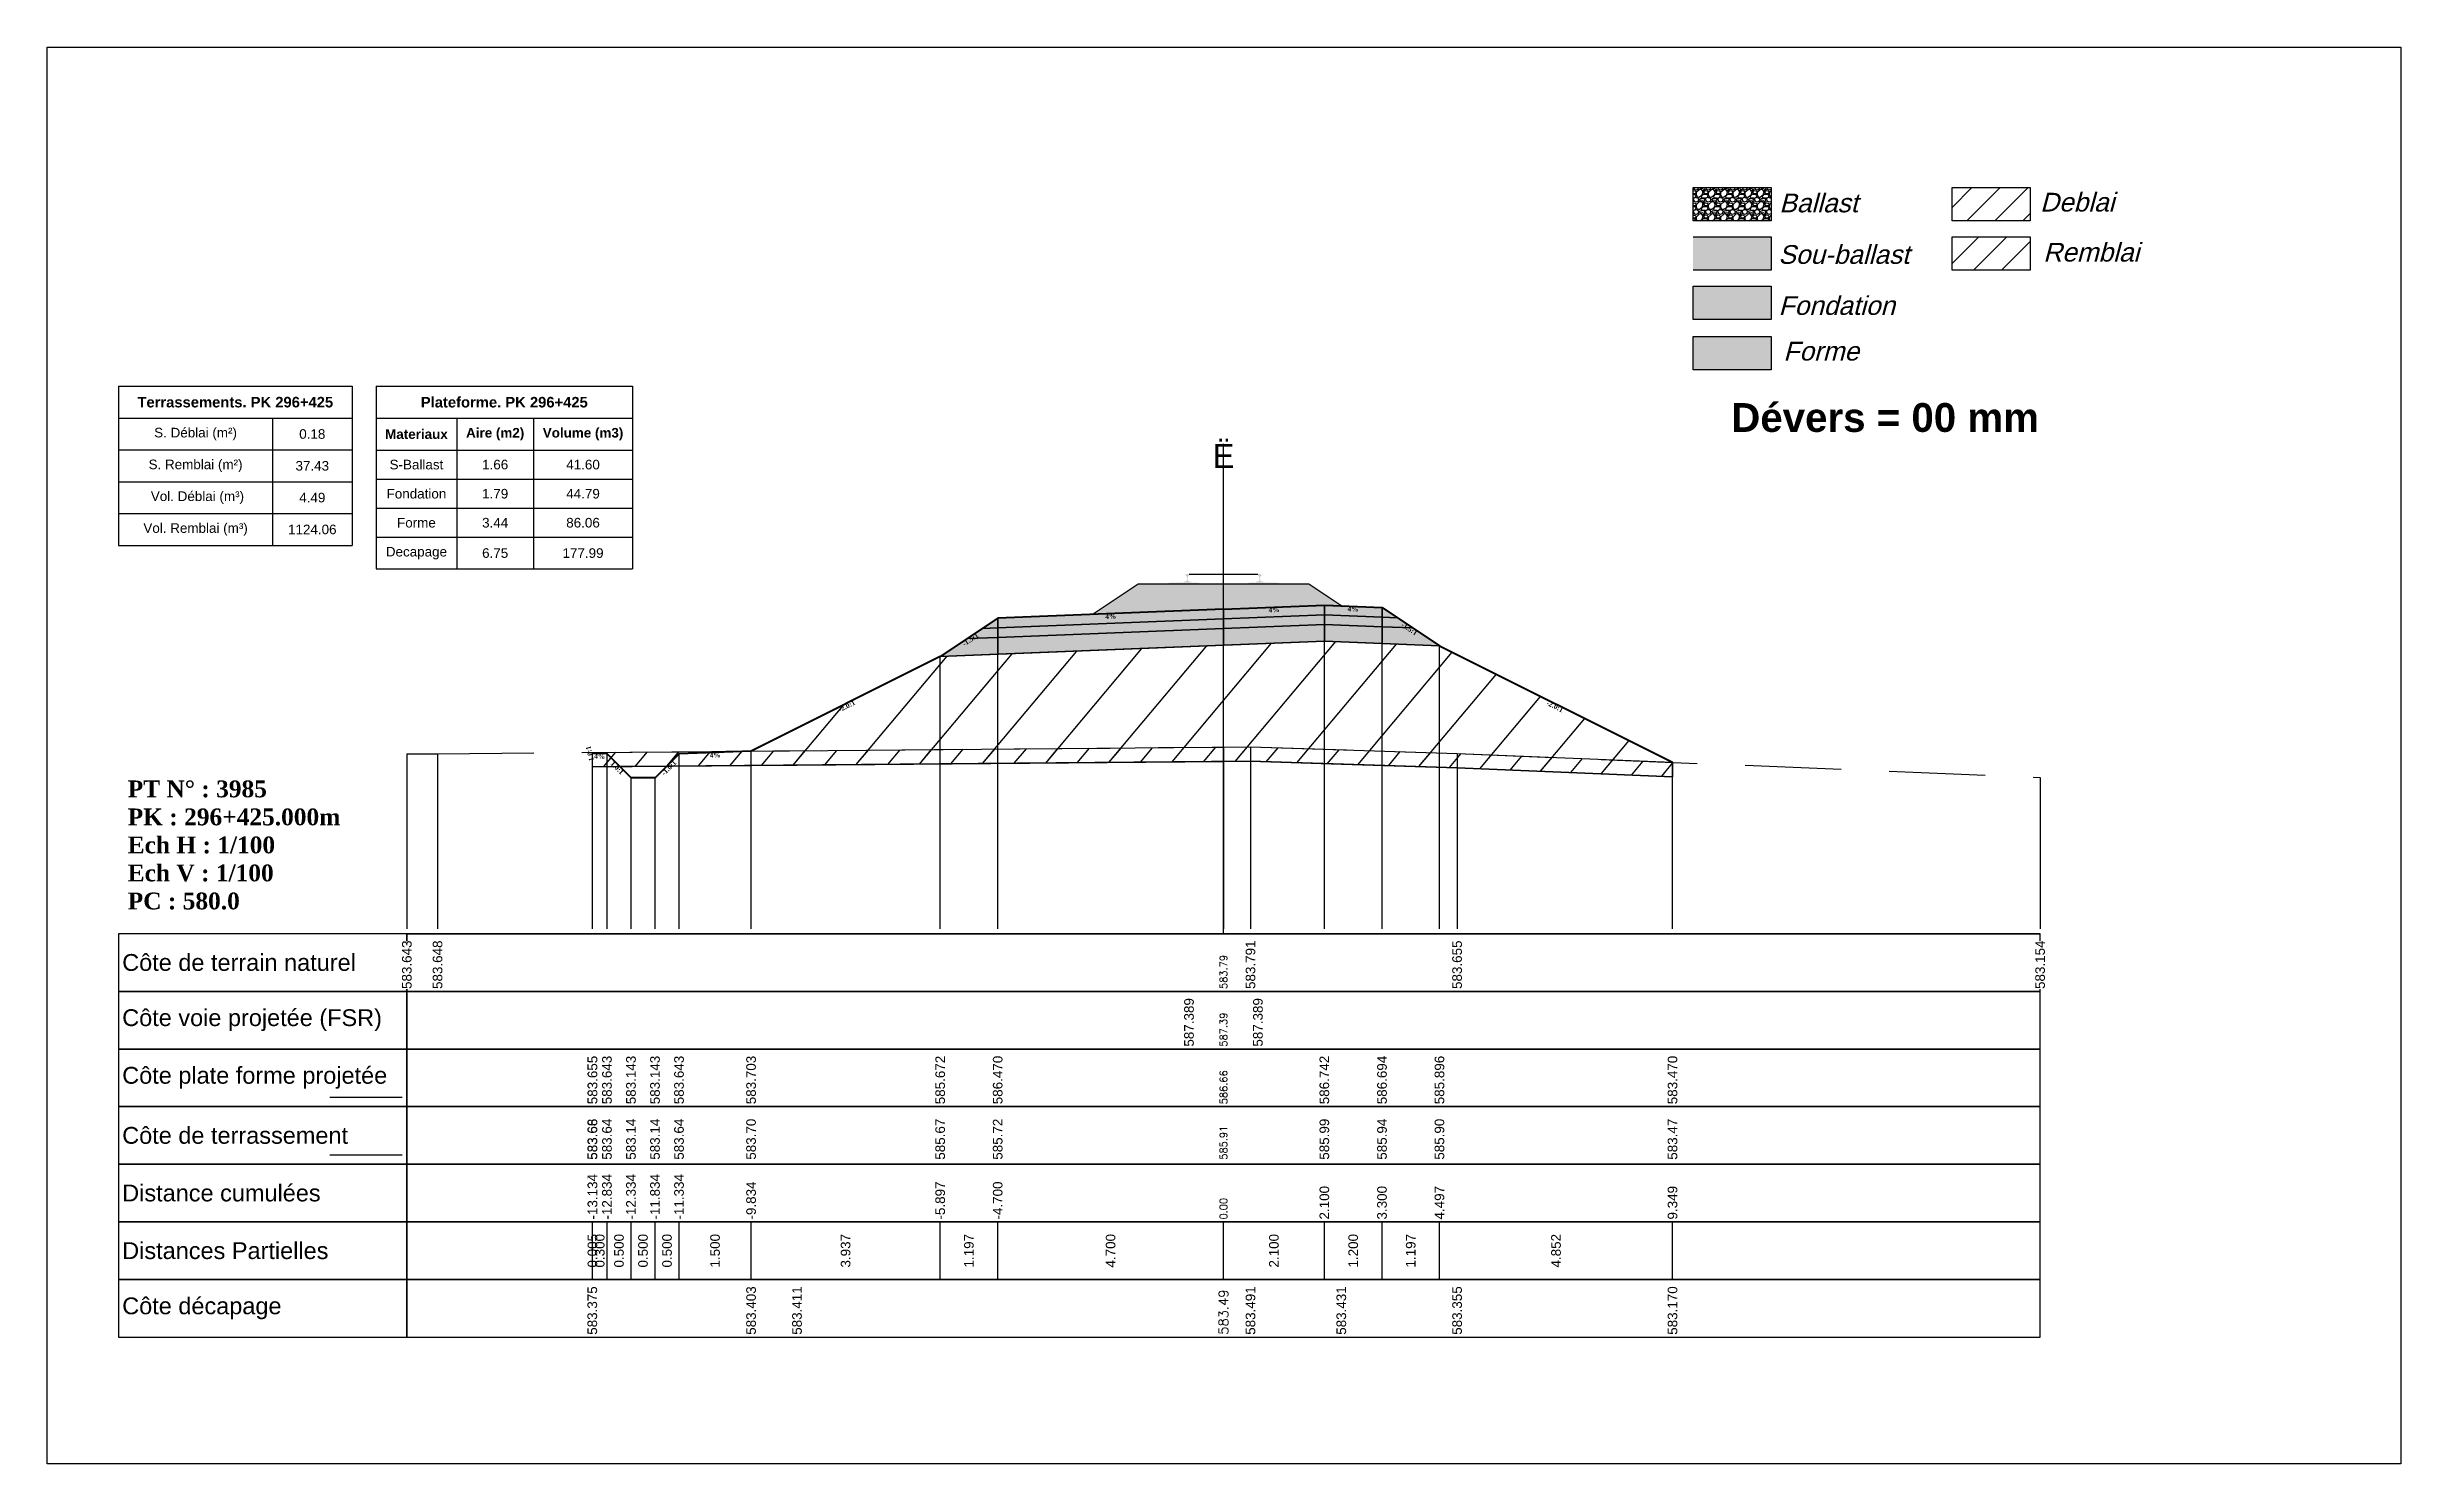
# Model space of a CAD drawing. Header units: millimetres. Extents: x 2762 to 3076, y 916 to 3305.
# Drawn here: x 2950.21 to 2999.21, y 2559.65 to 2589.15 of the extents above; entities that cross this region are included whole.
import ezdxf

# ---------------------------------------------------------------- set-up
doc = ezdxf.new("R2010")
doc.units = ezdxf.units.MM
doc.header["$LTSCALE"] = 2
doc.linetypes.add('CACHE', pattern=[9.525, 6.35, -3.175])
doc.linetypes.add('DASHED', pattern=[0.75, 0.5, -0.25])
for name, color, linetype in [('C-ANNO-TABL', 1, 'Continuous'), ('C-ANNO-TABL-TEXT', 150, 'Continuous'), ('C-ANNO-TABL-TITL', 150, 'Continuous'), ('C-ANNO-TABL-TTBL', 5, 'Continuous'), ('C-ROAD-CORR', 5, 'Continuous'), ('C-ROAD-SCTN', 7, 'Continuous')]:
    doc.layers.add(name, color=color, linetype=linetype)
doc.styles.add('ARIAL', font='arial.ttf')
doc.styles.add('C3D_Etiquette', font='romans.shx')
doc.styles.add('C3D_Profil_Travers', font='romans.shx')
doc.styles.get("Standard").update_dxf_attribs({"font": 'arial.ttf'})

msp = doc.modelspace()

# ---------------------------------------------------------------- texts
at = {"insert": (2985.274, 2581.733), "char_height": 0.6, "attachment_point": 1}
msp.add_mtext_dynamic_manual_height_columns('{\\fArial|b1|i0|c0|p34;Dévers = 00 mm}', width=8.82587, gutter_width=1.25, heights=[0], dxfattribs=at)
at = {"color": 7, "linetype": 'Continuous', "lineweight": -3}
for s, insert, char_height, attachment_point, style in [('{\\fWingdings|b0|i0|c2|p0;Ë}', (2974.705, 2580.384), 0.5, 8, 'C3D_Profil_Travers'), ('{\\fTimes New Roman|b1|i0|c0|p18;PT N° : 3985\\PPK : 296+425.000m\\PEch H : 1/100\\PEch V : 1/100\\PPC : 580.0}', (2951.893, 2571.184), 0.35, 7, 'C3D_Profil_Travers'), ('{\\fArial|b0|i0|c0|p34;Côte de terrain naturel}', (2951.779, 2570.084), 0.35, 4, 'C3D_Etiquette'), ('{\\fArial|b0|i0|c0|p34;Côte plate forme projetée}', (2951.779, 2567.684), 0.35, 4, 'C3D_Etiquette'), ('{\\fArial|b0|i0|c0|p34;Côte de terrassement}', (2951.779, 2566.484), 0.35, 4, 'C3D_Etiquette'), ('{\\fArial|b0|i0|c0|p34;Distance cumulées}', (2951.779, 2565.284), 0.35, 4, 'C3D_Etiquette'), ('{\\fArial|b0|i0|c0|p34;Distances Partielles}', (2951.779, 2564.084), 0.35, 4, 'C3D_Etiquette'), ('{\\fArial|b0|i0|c0|p34;Côte décapage}', (2951.779, 2562.884), 0.35, 4, 'C3D_Etiquette')]:
    msp.add_mtext(s, dxfattribs=dict(at, insert=insert, char_height=char_height, attachment_point=attachment_point, style=style))
at = {"color": 7, "linetype": 'Continuous', "lineweight": -3, "char_height": 0.1, "style": 'C3D_Etiquette'}
for s, insert, width, attachment_point, rotation in [('{\\fTimes New Roman|b1|i0|c0|p18;4%}', (2975.755, 2577.479), 0.37094, 2, 2.2906), ('{\\fTimes New Roman|b1|i0|c0|p18;4%}', (2977.404, 2577.497), 0.42071, 2, 357.7094), ('{\\fTimes New Roman|b1|i0|c0|p18;-1.5:1}', (2969.408, 2576.851), 0.34598, 2, 33.6901), ('{\\fTimes New Roman|b1|i0|c0|p18;4%}', (2972.355, 2577.343), 0.42071, 2, 2.2906), ('{\\fTimes New Roman|b1|i0|c0|p18;-1.5:1}', (2978.601, 2577.075), 0.34598, 2, 326.3099), ('{\\fTimes New Roman|b1|i0|c0|p18;-2.0:1}', (2966.841, 2575.468), 0.34598, 2, 26.5651), ('{\\fTimes New Roman|b1|i0|c0|p18;-2.0:1}', (2981.626, 2575.463), 0.34598, 2, 333.4349), ('{\\fTimes New Roman|b1|i0|c0|p18;1.0:1}', (2961.564, 2574.448), 0.29446, 8, 104.0362), ('{\\fTimes New Roman|b1|i0|c0|p18;4%}', (2961.721, 2574.429), 0.37094, 2, 357.7094), ('{\\fTimes New Roman|b1|i0|c0|p18;1.0:1}', (2962.118, 2574.174), 0.29001, 2, 315), ('{\\fTimes New Roman|b1|i0|c0|p18;-1.0:1}', (2963.123, 2574.174), 0.34598, 2, 45), ('{\\fTimes New Roman|b1|i0|c0|p18;4%}', (2964.121, 2574.453), 0.42071, 2, 2.2906)]:
    msp.add_mtext(s, dxfattribs=dict(at, insert=insert, width=width, attachment_point=attachment_point, rotation=rotation))
at = {"color": 7, "linetype": 'Continuous', "lineweight": -3, "rotation": 90, "style": 'C3D_Profil_Travers'}
for s, insert, char_height, attachment_point in [('583.79', (2974.705, 2569.534), 0.15, 4), ('587.39', (2974.705, 2568.334), 0.15, 4), ('586.66', (2974.705, 2567.134), 0.15, 4), ('{\\fArial|b0|i0|c0|p34;583.68}', (2961.566, 2565.979), 0.2, 4), ('{\\fArial|b0|i0|c0|p34;583.66}', (2961.571, 2565.979), 0.2, 4), ('{\\fArial|b0|i0|c0|p34;583.64}', (2961.871, 2565.979), 0.2, 4), ('{\\fArial|b0|i0|c0|p34;583.14}', (2962.371, 2565.979), 0.2, 4), ('{\\fArial|b0|i0|c0|p34;583.14}', (2962.871, 2565.979), 0.2, 4), ('{\\fArial|b0|i0|c0|p34;583.64}', (2963.371, 2565.979), 0.2, 4), ('{\\fArial|b0|i0|c0|p34;583.70}', (2964.871, 2565.979), 0.2, 4), ('{\\fArial|b0|i0|c0|p34;585.67}', (2968.808, 2565.979), 0.2, 4), ('{\\fArial|b0|i0|c0|p34;585.72}', (2970.005, 2565.979), 0.2, 4), ('585.91', (2974.705, 2565.979), 0.15, 4), ('{\\fArial|b0|i0|c0|p34;585.99}', (2976.805, 2565.979), 0.2, 4), ('{\\fArial|b0|i0|c0|p34;585.94}', (2978.005, 2565.979), 0.2, 4), ('{\\fArial|b0|i0|c0|p34;585.90}', (2979.201, 2565.979), 0.2, 4), ('{\\fArial|b0|i0|c0|p34;583.47}', (2984.053, 2565.979), 0.2, 4), ('0.00', (2974.705, 2564.734), 0.15, 4), ('{\\fArial|b0|i0|c0|p34;0.005}', (2961.568, 2564.084), 0.2, 5), ('{\\fArial|b0|i0|c0|p34;0.300}', (2961.721, 2564.084), 0.2, 5), ('{\\fArial|b0|i0|c0|p34;0.500}', (2962.121, 2564.084), 0.2, 5), ('{\\fArial|b0|i0|c0|p34;0.500}', (2962.621, 2564.084), 0.2, 5), ('{\\fArial|b0|i0|c0|p34;0.500}', (2963.121, 2564.084), 0.2, 5), ('{\\fArial|b0|i0|c0|p34;1.500}', (2964.121, 2564.084), 0.2, 5), ('{\\fArial|b0|i0|c0|p34;3.937}', (2966.839, 2564.084), 0.2, 5), ('{\\fArial|b0|i0|c0|p34;1.197}', (2969.406, 2564.084), 0.2, 5), ('{\\fArial|b0|i0|c0|p34;4.700}', (2972.355, 2564.084), 0.2, 5), ('{\\fArial|b0|i0|c0|p34;2.100}', (2975.755, 2564.084), 0.2, 5), ('{\\fArial|b0|i0|c0|p34;1.200}', (2977.405, 2564.084), 0.2, 5), ('{\\fArial|b0|i0|c0|p34;1.197}', (2978.603, 2564.084), 0.2, 5), ('{\\fArial|b0|i0|c0|p34;4.852}', (2981.627, 2564.084), 0.2, 5), ('583.49', (2974.705, 2562.334), 0.2, 4)]:
    msp.add_mtext(s, dxfattribs=dict(at, insert=insert, char_height=char_height, attachment_point=attachment_point))
at = {"color": 7, "linetype": 'Continuous', "lineweight": -3, "insert": (2951.779, 2568.884), "char_height": 0.35, "attachment_point": 4}
msp.add_mtext('{\\fArial|b0|i0|c0|p34;Côte voie projetée (FSR)}', dxfattribs=at)
at = {"layer": 'C-ANNO-TABL-TEXT', "color": 7, "style": 'ARIAL', "oblique": 15}
for s, p in [('Ballast', (2986.274, 2585.705)), ('Deblai', (2991.704, 2585.721)), ('Sou-ballast', (2986.254, 2584.632)), ('Remblai', (2991.768, 2584.679)), ('Fondation', (2986.259, 2583.569)), ('Forme', (2986.359, 2582.619))]:
    msp.add_text(s, height=0.39, dxfattribs=at).set_placement(p)
at = {"layer": 'C-ANNO-TABL-TEXT', "color": 7, "linetype": 'Continuous', "lineweight": -3, "char_height": 0.2, "attachment_point": 5, "style": 'ARIAL'}
for s, insert in [('{\\fArial|b0|i0|c0|p34;\\C7;0.18}', (2955.736, 2581.088)), ('{\\fArial|b0|i0|c0|p34;\\C7;37.43}', (2955.736, 2580.426)), ('{\\fArial|b0|i0|c0|p34;\\C7;S-Ballast}', (2957.904, 2580.451)), ('{\\fArial|b0|i0|c0|p34;\\C7;1.66}', (2959.543, 2580.451)), ('{\\C18;\\c0;41.60}', (2961.372, 2580.451)), ('{\\fArial|b0|i0|c0|p34;\\C7;4.49}', (2955.736, 2579.764)), ('{\\fArial|b0|i0|c0|p34;\\C7;Fondation}', (2957.904, 2579.845)), ('{\\fArial|b0|i0|c0|p34;\\C7;1.79}', (2959.543, 2579.845)), ('{\\C18;\\c0;44.79}', (2961.372, 2579.845)), ('{\\fArial|b0|i0|c0|p34;\\C7;1124.06}', (2955.736, 2579.101)), ('{\\fArial|b0|i0|c0|p34;\\C7;Forme}', (2957.904, 2579.241)), ('{\\fArial|b0|i0|c0|p34;\\C7;3.44}', (2959.543, 2579.241)), ('{\\C18;\\c0;86.06}', (2961.372, 2579.241)), ('{\\fArial|b0|i0|c0|p34;\\C7;Decapage}', (2957.904, 2578.609)), ('{\\fArial|b0|i0|c0|p34;\\C7;6.75}', (2959.543, 2578.609)), ('{\\C18;\\c0;177.99}', (2961.372, 2578.609))]:
    msp.add_mtext(s, dxfattribs=dict(at, insert=insert))
at = {"layer": 'C-ANNO-TABL-TITL', "color": 7, "linetype": 'Continuous', "lineweight": -3, "attachment_point": 5, "style": 'ARIAL'}
for s, insert, char_height in [('{\\fArial|b1|i0|c0|p34;\\C7;Terrassements. PK 296+425}', (2954.133, 2581.751), 0.22), ('{\\fArial|b1|i0|c0|p34;\\C18;\\c0;Plateforme. PK 296+425}', (2959.733, 2581.75), 0.22), ('{\\fArial|b0|i0|c0|p34;\\C7;S. Déblai (m²) }', (2953.306, 2581.088), 0.2), ('{\\fArial|b1|i0|c0|p34;\\C7;Materiaux   }', (2957.904, 2581.085), 0.2), ('{\\fArial|b1|i0|c0|p34;\\C7;Aire (m2)}', (2959.543, 2581.085), 0.2), ('{\\fArial|b1|i0|c0|p34;\\C7;Volume (m3)}', (2961.372, 2581.085), 0.2), ('{\\fArial|b0|i0|c0|p34;\\C7;S. Remblai (m²) }', (2953.306, 2580.426), 0.2), ('{\\fArial|b0|i0|c0|p34;\\C7; Vol. Déblai (m³) }', (2953.306, 2579.764), 0.2), ('{\\fArial|b0|i0|c0|p34;\\C7;Vol. Remblai (m³)}', (2953.306, 2579.101), 0.2)]:
    msp.add_mtext(s, dxfattribs=dict(at, insert=insert, char_height=char_height))

# ---------------------------------------------------------------- hatches: boundary and pattern name
h = msp.add_hatch(color=11)
h.dxf.hatch_style = 1
h.paths.add_polyline_path([(2986.106, 2585.191), (2984.48, 2585.191), (2984.48, 2584.499), (2986.106, 2584.499)])
h = msp.add_hatch(color=30)
h.dxf.hatch_style = 1
h.paths.add_polyline_path([(2986.106, 2584.164), (2984.48, 2584.164), (2984.48, 2583.472), (2986.106, 2583.472)])
h = msp.add_hatch(color=83)
h.dxf.hatch_style = 1
h.paths.add_polyline_path([(2986.106, 2583.118), (2984.48, 2583.118), (2984.48, 2582.426), (2986.106, 2582.426)])
at = {"linetype": 'Continuous', "lineweight": -3}
h = msp.add_hatch(dxfattribs=at)
h.set_pattern_fill('GRAVEL', color=252, scale=0.009, style=0)
h.set_pattern_definition([(228.0128, (2972.136781, 2577.56067), (-1.8288, -2.0574), [0.030755, -3.0447435]), (184.96974, (2972.116207, 2577.53781), (2.743199999, 0.228600013), [0.0527764, -5.2248644]), (132.51045, (2972.063629, 2577.533238), (2.286, -2.5146), [0.0372133, -3.684125]), (267.2737, (2971.974475, 2577.476088), (0.2286, 4.572), [0.0480604, -4.7579794]), (292.83365, (2971.972189, 2577.428082), (-1.143, 2.7432), [0.047127, -4.6655827]), (357.2737, (2971.990477, 2577.384648), (-4.572, 0.2286), [0.0480604, -4.7579794]), (37.69424, (2972.038483, 2577.3823624), (-2.9718, -2.286), [0.0635574, -6.2921804]), (72.25533, (2972.088775, 2577.4212244), (1.6002, 5.0292), [0.0600048, -5.940473]), (121.42957, (2972.107063, 2577.478374), (-1.8288, 2.9718), [0.048223, -4.774099]), (175.23636, (2972.081917, 2577.519522), (2.5146, -0.2286), [0.055054, -2.697654]), (222.39744, (2972.027053, 2577.5240944), (-2.7432, -2.5146), [0.071197, -7.0485095]), (138.81407, (2972.20079, 2577.473802), (-1.6002, 1.3716), [0.0243004, -2.405751]), (171.46923, (2972.182501, 2577.489804), (2.9718, -0.4572), [0.0462314, -4.5769175]), (225, (2972.13678, 2577.49666), (-3e-17, -0.2286), [0.032329, -0.29096]), (203.1986, (2972.12078, 2577.524094), (1.143, 0.4572), [0.01741, -1.723556]), (291.8014, (2972.104777, 2577.517236), (-0.2286, 0.6858), [0.024621, -1.206428]), (30.9638, (2972.11392, 2577.494376), (0.6858, 0.4572), [0.039989, -1.292967]), (161.565, (2972.14821, 2577.51495), (0.4572, -0.2286), [0.028916, -0.693981]), (16.38954, (2971.972189, 2577.517236), (2.286, 0.6858), [0.040508, -4.0102944]), (70.34618, (2972.011051, 2577.528666), (-0.9144, -2.5146), [0.033984, -3.3643994]), (293.1986, (2972.14821, 2577.56067), (-0.4572, 1.143), [0.034819, -1.7061465]), (343.61046, (2972.161927, 2577.528666), (-2.286, 0.6858), [0.040508, -4.0102944]), (339.44395, (2971.97219, 2577.375504), (-1.143, 0.4572), [0.039063, -1.914096]), (294.77514, (2972.008765, 2577.361788), (-1.143, 2.5146), [0.0327305, -3.2403234]), (66.8014, (2972.150497, 2577.33207), (0.4572, 1.143), [0.034819, -1.7061465]), (17.35402, (2972.164213, 2577.364074), (-2.9718, -0.9144), [0.0383204, -3.793714]), (69.44395, (2972.038483, 2577.33207), (-0.4572, -1.143), [0.0195316, -1.933628]), (101.3099, (2972.13678, 2577.33207), (-0.2286, 0.9144), [0.011656, -1.1539795]), (165.9638, (2972.134495, 2577.3435), (0.6858, -0.2286), [0.047127, -0.895415]), (186.009, (2972.088775, 2577.35493), (2.286, 0.2286), [0.043674, -4.323723]), (303.69, (2972.11392, 2577.4738), (-0.2286, 0.4572), [0.032969, -0.79126]), (353.15723, (2972.132209, 2577.44637), (3.8862, -0.4572), [0.05756, -5.698441]), (60.9454, (2972.18936, 2577.439512), (-0.9144, -1.6002), [0.023536, -2.330045]), (90, (2972.2008, 2577.46009), (-0.2286, 0.2286), [0.013716, -0.214884]), (120.25644, (2972.084203, 2577.361788), (0.9144, -1.6002), [0.031758, -3.1440547]), (48.0128, (2972.068201, 2577.38922), (1.8288, 2.0574), [0.06151, -3.0139886]), (0, (2972.10935, 2577.43494), (0.2286, 0.2286), [0.059436, -0.169164]), (325.30485, (2972.168785, 2577.43494), (2.286, -1.6002), [0.036145, -3.5783385]), (254.0546, (2972.198503, 2577.414366), (-0.2286, -0.9144), [0.033285, -1.6309485]), (207.64598, (2972.189359, 2577.382362), (-4.3434, -2.286), [0.054193, -5.365122]), (175.42608, (2972.141353, 2577.357216), (-2.9718, 0.2286), [0.0573327, -5.675926])])
h.paths.add_polyline_path([(2971.972, 2577.332), (2972.93, 2577.97), (2976.48, 2577.97), (2977.169, 2577.511), (2976.805, 2577.525)])
msp.add_hatch(color=254, dxfattribs=at).paths.add_polyline_path([(2973.487, 2577.789), (2973.487, 2577.974), (2973.602, 2577.995), (2973.95, 2577.995), (2973.95, 2578), (2973.876, 2578), (2973.876, 2578.01), (2973.877, 2578.011), (2973.879, 2578.012), (2973.88, 2578.012), (2973.9, 2578.014), (2973.903, 2578.014), (2973.906, 2578.016), (2973.934, 2578.026), (2973.937, 2578.027), (2973.938, 2578.029), (2973.939, 2578.03), (2973.94, 2578.034), (2973.941, 2578.041), (2973.942, 2578.05), (2973.943, 2578.061), (2973.943, 2578.085), (2973.942, 2578.1), (2973.942, 2578.107), (2973.941, 2578.113), (2973.94, 2578.117), (2973.94, 2578.119), (2973.939, 2578.123), (2973.938, 2578.124), (2973.937, 2578.126), (2973.936, 2578.127), (2973.935, 2578.128), (2973.919, 2578.133), (2973.917, 2578.135), (2973.916, 2578.136), (2973.915, 2578.137), (2973.915, 2578.14), (2973.915, 2578.158), (2973.916, 2578.162), (2973.917, 2578.165), (2973.919, 2578.167), (2973.921, 2578.169), (2973.924, 2578.17), (2973.925, 2578.17), (2973.929, 2578.171), (2973.933, 2578.172), (2973.936, 2578.172), (2973.94, 2578.172), (2973.945, 2578.172), (2973.948, 2578.172), (2973.951, 2578.172), (2973.955, 2578.172), (2973.958, 2578.172), (2973.962, 2578.172), (2973.967, 2578.172), (2973.97, 2578.172), (2973.974, 2578.171), (2973.978, 2578.17), (2973.979, 2578.17), (2973.981, 2578.169), (2973.984, 2578.167), (2973.986, 2578.165), (2973.987, 2578.162), (2973.987, 2578.158), (2973.987, 2578.14), (2973.987, 2578.137), (2973.987, 2578.136), (2973.986, 2578.135), (2973.984, 2578.133), (2973.968, 2578.128), (2973.967, 2578.127), (2973.965, 2578.126), (2973.964, 2578.124), (2973.964, 2578.123), (2973.963, 2578.119), (2973.962, 2578.117), (2973.962, 2578.113), (2973.961, 2578.107), (2973.96, 2578.1), (2973.96, 2578.085), (2973.96, 2578.061), (2973.961, 2578.05), (2973.962, 2578.041), (2973.963, 2578.034), (2973.964, 2578.03), (2973.965, 2578.029), (2973.966, 2578.027), (2973.968, 2578.026), (2973.997, 2578.016), (2974, 2578.014), (2974.003, 2578.014), (2974.023, 2578.012), (2974.024, 2578.012), (2974.025, 2578.011), (2974.026, 2578.01), (2974.026, 2578), (2973.952, 2578), (2973.952, 2577.995), (2974.156, 2577.995), (2974.288, 2577.964), (2975.122, 2577.964), (2975.253, 2577.995), (2975.457, 2577.995), (2975.457, 2578), (2975.383, 2578), (2975.383, 2578.01), (2975.384, 2578.011), (2975.386, 2578.012), (2975.387, 2578.012), (2975.407, 2578.014), (2975.41, 2578.014), (2975.413, 2578.016), (2975.441, 2578.026), (2975.444, 2578.027), (2975.445, 2578.029), (2975.446, 2578.03), (2975.447, 2578.034), (2975.448, 2578.041), (2975.449, 2578.05), (2975.45, 2578.061), (2975.45, 2578.085), (2975.449, 2578.1), (2975.449, 2578.107), (2975.448, 2578.113), (2975.447, 2578.117), (2975.447, 2578.119), (2975.446, 2578.123), (2975.445, 2578.124), (2975.444, 2578.126), (2975.443, 2578.127), (2975.442, 2578.128), (2975.426, 2578.133), (2975.424, 2578.135), (2975.423, 2578.136), (2975.422, 2578.137), (2975.422, 2578.14), (2975.422, 2578.158), (2975.423, 2578.162), (2975.424, 2578.165), (2975.426, 2578.167), (2975.428, 2578.169), (2975.431, 2578.17), (2975.432, 2578.17), (2975.436, 2578.171), (2975.44, 2578.172), (2975.443, 2578.172), (2975.447, 2578.172), (2975.452, 2578.172), (2975.455, 2578.172), (2975.458, 2578.172), (2975.462, 2578.172), (2975.465, 2578.172), (2975.469, 2578.172), (2975.474, 2578.172), (2975.477, 2578.172), (2975.481, 2578.171), (2975.485, 2578.17), (2975.486, 2578.17), (2975.488, 2578.169), (2975.491, 2578.167), (2975.493, 2578.165), (2975.494, 2578.162), (2975.494, 2578.158), (2975.494, 2578.14), (2975.494, 2578.137), (2975.494, 2578.136), (2975.493, 2578.135), (2975.491, 2578.133), (2975.475, 2578.128), (2975.474, 2578.127), (2975.472, 2578.126), (2975.471, 2578.124), (2975.471, 2578.123), (2975.47, 2578.119), (2975.469, 2578.117), (2975.469, 2578.113), (2975.468, 2578.107), (2975.467, 2578.1), (2975.467, 2578.085), (2975.467, 2578.061), (2975.468, 2578.05), (2975.469, 2578.041), (2975.47, 2578.034), (2975.471, 2578.03), (2975.472, 2578.029), (2975.473, 2578.027), (2975.475, 2578.026), (2975.504, 2578.016), (2975.507, 2578.014), (2975.51, 2578.014), (2975.53, 2578.012), (2975.531, 2578.012), (2975.532, 2578.011), (2975.533, 2578.01), (2975.533, 2578), (2975.459, 2578), (2975.459, 2577.995), (2975.807, 2577.995), (2975.922, 2577.974), (2975.922, 2577.789)])
h = msp.add_hatch(color=11, dxfattribs=at)
h.paths.add_polyline_path([(2978.005, 2577.277), (2978.005, 2577.477), (2978.324, 2577.265)])
h.paths.add_polyline_path([(2976.805, 2577.325), (2976.805, 2577.525), (2978.005, 2577.477), (2978.005, 2577.277)])
h.paths.add_polyline_path([(2974.705, 2577.241), (2974.705, 2577.441), (2976.805, 2577.525), (2976.805, 2577.325)])
h.paths.add_polyline_path([(2970.005, 2577.053), (2970.005, 2577.253), (2974.705, 2577.441), (2974.705, 2577.241)])
h.paths.add_polyline_path([(2969.685, 2577.041), (2970.005, 2577.253), (2970.005, 2577.053)])
h = msp.add_hatch(color=83, dxfattribs=at)
h.paths.add_polyline_path([(2978.005, 2576.727), (2978.005, 2577.077), (2978.643, 2577.052), (2979.201, 2576.679)])
h.paths.add_polyline_path([(2976.805, 2576.775), (2976.805, 2577.125), (2978.005, 2577.077), (2978.005, 2576.727)])
h.paths.add_polyline_path([(2974.705, 2576.691), (2974.705, 2577.041), (2976.805, 2577.125), (2976.805, 2576.775)])
h.paths.add_polyline_path([(2970.005, 2576.503), (2970.005, 2576.853), (2974.705, 2577.041), (2974.705, 2576.691)])
h.paths.add_polyline_path([(2968.808, 2576.455), (2969.366, 2576.828), (2970.005, 2576.853), (2970.005, 2576.503)])
h = msp.add_hatch(color=30, dxfattribs=at)
h.paths.add_polyline_path([(2978.005, 2577.077), (2978.005, 2577.277), (2978.324, 2577.265), (2978.643, 2577.052)])
h.paths.add_polyline_path([(2976.805, 2577.125), (2976.805, 2577.325), (2978.005, 2577.277), (2978.005, 2577.077)])
h.paths.add_polyline_path([(2974.705, 2577.041), (2974.705, 2577.241), (2976.805, 2577.325), (2976.805, 2577.125)])
h.paths.add_polyline_path([(2970.005, 2576.853), (2970.005, 2577.053), (2974.705, 2577.241), (2974.705, 2577.041)])
h.paths.add_polyline_path([(2969.366, 2576.828), (2969.685, 2577.041), (2970.005, 2577.053), (2970.005, 2576.853)])
h = msp.add_hatch(dxfattribs=at)
h.set_pattern_fill('_U', color=3, angle=50, style=0, pattern_type=0)
h.set_pattern_definition([(50, (2963.1159, 2574.1722), (-0.766044, 0.642788), [])])
h.paths.add_polyline_path([(2963.116, 2574.172), (2963.371, 2574.427), (2964.871, 2574.487), (2968.808, 2576.455), (2976.805, 2576.775), (2979.201, 2576.679), (2984.053, 2574.254), (2984.053, 2573.954), (2979.568, 2574.138), (2975.267, 2574.274)])
h.paths.add_polyline_path([(2961.566, 2574.159), (2961.566, 2574.459), (2961.571, 2574.439), (2961.871, 2574.427), (2962.134, 2574.164)])
h = msp.add_hatch(dxfattribs=at)
h.set_pattern_fill('_U', color=150, scale=0.5, angle=50, style=0, pattern_type=0)
h.set_pattern_definition([(50, (2963.1159, 2574.17215), (-0.383022, 0.321394), [])])
h.paths.add_polyline_path([(2963.116, 2574.172), (2963.371, 2574.427), (2964.871, 2574.487), (2975.267, 2574.574), (2979.568, 2574.438), (2984.053, 2574.254), (2984.053, 2573.954), (2979.568, 2574.138), (2975.267, 2574.274)])
h.paths.add_polyline_path([(2961.566, 2574.459), (2964.871, 2574.487), (2963.371, 2574.427), (2963.116, 2574.172), (2962.134, 2574.164), (2961.871, 2574.427), (2961.571, 2574.439)])
h.paths.add_polyline_path([(2961.566, 2574.159), (2961.566, 2574.459), (2961.571, 2574.439), (2961.871, 2574.427), (2962.134, 2574.164)])

# ---------------------------------------------------------------- linework, layer by layer
for p, q in [((2984.48, 2586.219), (2986.106, 2586.219)), ((2984.48, 2586.219), (2986.106, 2586.219)), ((2984.48, 2585.527), (2984.48, 2586.219)), ((2986.106, 2586.219), (2986.106, 2585.527)), ((2986.106, 2586.219), (2986.106, 2585.527)), ((2989.873, 2586.219), (2991.499, 2586.219)), ((2989.873, 2585.527), (2989.873, 2586.219)), ((2991.499, 2586.219), (2991.499, 2585.527)), ((2986.106, 2585.527), (2984.48, 2585.527)), ((2986.106, 2585.527), (2984.48, 2585.527)), ((2991.499, 2585.527), (2989.873, 2585.527)), ((2984.48, 2585.191), (2986.106, 2585.191)), ((2986.106, 2585.191), (2986.106, 2584.499)), ((2989.873, 2585.191), (2991.499, 2585.191)), ((2989.873, 2584.499), (2989.873, 2585.191)), ((2991.499, 2585.191), (2991.499, 2584.499)), ((2986.106, 2584.499), (2984.48, 2584.499)), ((2991.499, 2584.499), (2989.873, 2584.499)), ((2984.48, 2584.164), (2986.106, 2584.164)), ((2984.48, 2583.472), (2984.48, 2584.164)), ((2986.106, 2584.164), (2986.106, 2583.472)), ((2986.106, 2583.472), (2984.48, 2583.472)), ((2984.48, 2583.118), (2986.106, 2583.118)), ((2984.48, 2582.426), (2984.48, 2583.118)), ((2986.106, 2583.118), (2986.106, 2582.426)), ((2986.106, 2582.426), (2984.48, 2582.426))]:
    msp.add_line(p, q)
at = {"linetype": 'Continuous'}
for p, q in [((2984.483, 2586.172), (2984.48, 2586.173)), ((2984.48, 2586.17), (2984.483, 2586.172)), ((2984.52, 2586.144), (2984.48, 2586.15)), ((2984.48, 2586.104), (2984.53, 2586.098)), ((2984.48, 2586.083), (2984.506, 2586.083)), ((2984.532, 2586.019), (2984.48, 2585.992)), ((2984.483, 2585.918), (2984.48, 2585.919)), ((2984.48, 2585.916), (2984.483, 2585.918)), ((2984.52, 2585.89), (2984.48, 2585.896)), ((2984.48, 2585.85), (2984.53, 2585.844)), ((2984.48, 2585.829), (2984.506, 2585.829)), ((2984.532, 2585.765), (2984.48, 2585.738)), ((2984.484, 2585.969), (2984.499, 2585.934)), ((2984.485, 2585.969), (2984.501, 2586.005)), ((2984.485, 2585.715), (2984.501, 2585.751)), ((2984.486, 2586.219), (2984.499, 2586.188)), ((2984.498, 2586.188), (2984.541, 2586.175)), ((2984.498, 2585.934), (2984.541, 2585.921)), ((2984.501, 2586.005), (2984.542, 2586.018)), ((2984.501, 2585.751), (2984.542, 2585.764)), ((2984.505, 2586.086), (2984.539, 2586.063)), ((2984.505, 2585.832), (2984.539, 2585.809)), ((2984.543, 2586.128), (2984.522, 2586.145)), ((2984.543, 2585.874), (2984.522, 2585.891)), ((2984.529, 2586.088), (2984.542, 2586.111)), ((2984.539, 2586.061), (2984.529, 2586.025)), ((2984.529, 2585.834), (2984.542, 2585.857)), ((2984.539, 2585.807), (2984.529, 2585.771)), ((2984.541, 2586.175), (2984.585, 2586.188)), ((2984.541, 2586.016), (2984.582, 2586.001)), ((2984.541, 2585.921), (2984.585, 2585.934)), ((2984.541, 2585.762), (2984.582, 2585.747)), ((2984.544, 2586.129), (2984.542, 2586.076)), ((2984.542, 2586.111), (2984.542, 2586.127)), ((2984.542, 2586.076), (2984.562, 2586.028)), ((2984.544, 2585.875), (2984.542, 2585.822)), ((2984.542, 2585.857), (2984.542, 2585.873)), ((2984.542, 2585.822), (2984.562, 2585.774)), ((2984.609, 2586.175), (2984.55, 2586.122)), ((2984.609, 2585.921), (2984.55, 2585.868)), ((2984.562, 2586.025), (2984.615, 2586.022)), ((2984.562, 2585.771), (2984.615, 2585.768)), ((2984.581, 2586.003), (2984.596, 2585.97)), ((2984.581, 2585.749), (2984.596, 2585.716)), ((2984.585, 2586.187), (2984.596, 2586.219)), ((2984.585, 2585.933), (2984.598, 2585.969)), ((2984.662, 2586.175), (2984.601, 2586.18)), ((2984.662, 2585.921), (2984.601, 2585.926)), ((2984.642, 2585.939), (2984.614, 2585.969)), ((2984.615, 2586.025), (2984.671, 2586.068)), ((2984.615, 2585.969), (2984.623, 2585.989)), ((2984.615, 2585.771), (2984.671, 2585.814)), ((2984.615, 2585.715), (2984.623, 2585.735)), ((2984.642, 2586.193), (2984.618, 2586.219)), ((2984.671, 2585.989), (2984.623, 2585.984)), ((2984.671, 2585.735), (2984.623, 2585.73)), ((2984.685, 2586.199), (2984.627, 2586.194)), ((2984.685, 2585.945), (2984.627, 2585.94)), ((2984.649, 2586.033), (2984.694, 2586.083)), ((2984.649, 2585.779), (2984.694, 2585.829)), ((2984.668, 2586.003), (2984.65, 2586.034)), ((2984.668, 2585.749), (2984.65, 2585.78)), ((2984.689, 2586.131), (2984.661, 2586.176)), ((2984.689, 2585.877), (2984.661, 2585.922)), ((2984.73, 2585.999), (2984.666, 2586.004)), ((2984.73, 2585.745), (2984.666, 2585.75)), ((2984.671, 2586.068), (2984.691, 2586.132)), ((2984.722, 2585.982), (2984.671, 2585.994)), ((2984.671, 2585.814), (2984.691, 2585.878)), ((2984.722, 2585.728), (2984.671, 2585.74)), ((2984.688, 2586.175), (2984.698, 2586.15)), ((2984.688, 2585.921), (2984.698, 2585.896)), ((2984.707, 2586.183), (2984.689, 2586.176)), ((2984.707, 2585.929), (2984.689, 2585.922)), ((2984.694, 2586.083), (2984.76, 2586.083)), ((2984.694, 2585.829), (2984.76, 2585.829)), ((2984.699, 2586.149), (2984.737, 2586.172)), ((2984.724, 2586.152), (2984.699, 2586.127)), ((2984.699, 2586.127), (2984.719, 2586.096)), ((2984.699, 2585.895), (2984.737, 2585.918)), ((2984.724, 2585.898), (2984.699, 2585.873)), ((2984.699, 2585.873), (2984.719, 2585.842)), ((2984.719, 2586.219), (2984.701, 2586.198)), ((2984.719, 2586.219), (2984.701, 2586.198)), ((2984.724, 2585.97), (2984.701, 2585.944)), ((2984.737, 2586.172), (2984.706, 2586.182)), ((2984.737, 2585.918), (2984.706, 2585.928)), ((2984.72, 2586.106), (2984.784, 2586.098)), ((2984.72, 2585.852), (2984.784, 2585.844)), ((2984.724, 2585.969), (2984.722, 2585.982)), ((2984.774, 2586.144), (2984.724, 2586.151)), ((2984.774, 2586.144), (2984.724, 2586.151)), ((2984.774, 2585.89), (2984.724, 2585.897)), ((2984.786, 2586.019), (2984.733, 2585.991)), ((2984.786, 2585.765), (2984.733, 2585.737)), ((2984.738, 2585.969), (2984.753, 2585.934)), ((2984.739, 2585.969), (2984.755, 2586.005)), ((2984.739, 2585.715), (2984.755, 2585.751)), ((2984.74, 2586.219), (2984.753, 2586.188)), ((2984.74, 2586.219), (2984.753, 2586.188)), ((2984.752, 2586.188), (2984.795, 2586.175)), ((2984.752, 2586.188), (2984.795, 2586.175)), ((2984.752, 2585.934), (2984.795, 2585.921)), ((2984.755, 2586.005), (2984.796, 2586.018)), ((2984.755, 2585.751), (2984.796, 2585.764)), ((2984.759, 2586.086), (2984.793, 2586.063)), ((2984.759, 2585.832), (2984.793, 2585.809)), ((2984.797, 2586.128), (2984.776, 2586.145)), ((2984.797, 2586.128), (2984.776, 2586.145)), ((2984.797, 2585.874), (2984.776, 2585.891)), ((2984.783, 2586.088), (2984.796, 2586.111)), ((2984.793, 2586.061), (2984.783, 2586.025)), ((2984.783, 2585.834), (2984.796, 2585.857)), ((2984.793, 2585.807), (2984.783, 2585.771)), ((2984.795, 2586.175), (2984.839, 2586.188)), ((2984.795, 2586.175), (2984.839, 2586.188)), ((2984.795, 2586.016), (2984.836, 2586.001)), ((2984.795, 2585.921), (2984.839, 2585.934)), ((2984.795, 2585.762), (2984.836, 2585.747)), ((2984.798, 2586.129), (2984.796, 2586.076)), ((2984.798, 2586.129), (2984.796, 2586.076)), ((2984.796, 2586.111), (2984.796, 2586.127)), ((2984.796, 2586.111), (2984.796, 2586.127)), ((2984.796, 2586.076), (2984.816, 2586.028)), ((2984.798, 2585.875), (2984.796, 2585.822)), ((2984.796, 2585.857), (2984.796, 2585.873)), ((2984.796, 2585.822), (2984.816, 2585.774)), ((2984.863, 2586.175), (2984.804, 2586.122)), ((2984.863, 2586.175), (2984.804, 2586.122)), ((2984.863, 2585.921), (2984.804, 2585.868)), ((2984.816, 2586.025), (2984.869, 2586.022)), ((2984.816, 2585.771), (2984.869, 2585.768)), ((2984.835, 2586.003), (2984.85, 2585.97)), ((2984.835, 2585.749), (2984.85, 2585.716)), ((2984.839, 2586.187), (2984.85, 2586.219)), ((2984.839, 2586.187), (2984.85, 2586.219)), ((2984.839, 2585.933), (2984.852, 2585.969)), ((2984.916, 2586.175), (2984.855, 2586.18)), ((2984.916, 2586.175), (2984.855, 2586.18)), ((2984.916, 2585.921), (2984.855, 2585.926)), ((2984.896, 2585.939), (2984.868, 2585.969)), ((2984.869, 2586.025), (2984.925, 2586.068)), ((2984.869, 2586.025), (2984.925, 2586.068)), ((2984.869, 2585.969), (2984.877, 2585.989)), ((2984.869, 2585.771), (2984.925, 2585.814)), ((2984.869, 2585.715), (2984.877, 2585.735)), ((2984.896, 2586.193), (2984.872, 2586.219)), ((2984.896, 2586.193), (2984.872, 2586.219)), ((2984.925, 2585.989), (2984.877, 2585.984)), ((2984.925, 2585.735), (2984.877, 2585.73)), ((2984.939, 2586.199), (2984.881, 2586.194)), ((2984.939, 2586.199), (2984.881, 2586.194)), ((2984.939, 2585.945), (2984.881, 2585.94)), ((2984.903, 2586.033), (2984.948, 2586.083)), ((2984.903, 2586.033), (2984.948, 2586.083)), ((2984.903, 2585.779), (2984.948, 2585.829)), ((2984.922, 2586.003), (2984.904, 2586.034)), ((2984.922, 2586.003), (2984.904, 2586.034)), ((2984.922, 2585.749), (2984.904, 2585.78)), ((2984.943, 2586.131), (2984.915, 2586.176)), ((2984.943, 2586.131), (2984.915, 2586.176)), ((2984.943, 2585.877), (2984.915, 2585.922)), ((2984.984, 2585.999), (2984.92, 2586.004)), ((2984.984, 2585.999), (2984.92, 2586.004)), ((2984.984, 2585.745), (2984.92, 2585.75)), ((2984.925, 2586.068), (2984.945, 2586.132)), ((2984.925, 2586.068), (2984.945, 2586.132)), ((2984.976, 2585.982), (2984.925, 2585.994)), ((2984.976, 2585.982), (2984.925, 2585.994)), ((2984.925, 2585.814), (2984.945, 2585.878)), ((2984.976, 2585.728), (2984.925, 2585.74)), ((2984.942, 2586.175), (2984.952, 2586.15)), ((2984.942, 2586.175), (2984.952, 2586.15)), ((2984.942, 2585.921), (2984.952, 2585.896)), ((2984.961, 2586.183), (2984.943, 2586.176)), ((2984.961, 2586.183), (2984.943, 2586.176)), ((2984.961, 2585.929), (2984.943, 2585.922)), ((2984.948, 2586.083), (2985.014, 2586.083)), ((2984.948, 2586.083), (2985.014, 2586.083)), ((2984.948, 2585.829), (2985.014, 2585.829)), ((2984.953, 2586.149), (2984.991, 2586.172)), ((2984.953, 2586.149), (2984.991, 2586.172)), ((2984.978, 2586.152), (2984.953, 2586.127)), ((2984.978, 2586.152), (2984.953, 2586.127)), ((2984.953, 2586.127), (2984.973, 2586.096)), ((2984.953, 2586.127), (2984.973, 2586.096)), ((2984.953, 2585.895), (2984.991, 2585.918)), ((2984.978, 2585.898), (2984.953, 2585.873)), ((2984.953, 2585.873), (2984.973, 2585.842)), ((2984.973, 2586.219), (2984.955, 2586.198)), ((2984.973, 2586.219), (2984.955, 2586.198)), ((2984.978, 2585.97), (2984.955, 2585.944)), ((2984.978, 2585.97), (2984.955, 2585.944)), ((2984.991, 2586.172), (2984.96, 2586.182)), ((2984.991, 2586.172), (2984.96, 2586.182)), ((2984.991, 2585.918), (2984.96, 2585.928)), ((2984.974, 2586.106), (2985.038, 2586.098)), ((2984.974, 2586.106), (2985.038, 2586.098)), ((2984.974, 2585.852), (2985.038, 2585.844)), ((2984.978, 2585.969), (2984.976, 2585.982)), ((2984.978, 2585.969), (2984.976, 2585.982)), ((2985.028, 2586.144), (2984.978, 2586.151)), ((2985.028, 2586.144), (2984.978, 2586.151)), ((2985.028, 2585.89), (2984.978, 2585.897)), ((2985.04, 2586.019), (2984.987, 2585.991)), ((2985.04, 2586.019), (2984.987, 2585.991)), ((2985.04, 2585.765), (2984.987, 2585.737)), ((2984.992, 2585.969), (2985.007, 2585.934)), ((2984.992, 2585.969), (2985.007, 2585.934)), ((2984.993, 2585.969), (2985.009, 2586.005)), ((2984.993, 2585.969), (2985.009, 2586.005)), ((2984.993, 2585.715), (2985.009, 2585.751)), ((2984.994, 2586.219), (2985.007, 2586.188)), ((2984.994, 2586.219), (2985.007, 2586.188)), ((2985.006, 2586.188), (2985.049, 2586.175)), ((2985.006, 2586.188), (2985.049, 2586.175)), ((2985.006, 2585.934), (2985.049, 2585.921)), ((2985.006, 2585.934), (2985.049, 2585.921)), ((2985.009, 2586.005), (2985.05, 2586.018)), ((2985.009, 2586.005), (2985.05, 2586.018)), ((2985.009, 2585.751), (2985.05, 2585.764)), ((2985.013, 2586.086), (2985.047, 2586.063)), ((2985.013, 2586.086), (2985.047, 2586.063)), ((2985.013, 2585.832), (2985.047, 2585.809)), ((2985.051, 2586.128), (2985.03, 2586.145)), ((2985.051, 2586.128), (2985.03, 2586.145)), ((2985.051, 2585.874), (2985.03, 2585.891)), ((2985.037, 2586.088), (2985.05, 2586.111)), ((2985.037, 2586.088), (2985.05, 2586.111)), ((2985.047, 2586.061), (2985.037, 2586.025)), ((2985.047, 2586.061), (2985.037, 2586.025)), ((2985.037, 2585.834), (2985.05, 2585.857)), ((2985.047, 2585.807), (2985.037, 2585.771)), ((2985.049, 2586.175), (2985.093, 2586.188)), ((2985.049, 2586.175), (2985.093, 2586.188)), ((2985.049, 2586.016), (2985.09, 2586.001)), ((2985.049, 2586.016), (2985.09, 2586.001)), ((2985.049, 2585.921), (2985.093, 2585.934)), ((2985.049, 2585.921), (2985.093, 2585.934)), ((2985.049, 2585.762), (2985.09, 2585.747)), ((2985.052, 2586.129), (2985.05, 2586.076)), ((2985.052, 2586.129), (2985.05, 2586.076)), ((2985.05, 2586.111), (2985.05, 2586.127)), ((2985.05, 2586.111), (2985.05, 2586.127)), ((2985.05, 2586.076), (2985.07, 2586.028)), ((2985.05, 2586.076), (2985.07, 2586.028)), ((2985.052, 2585.875), (2985.05, 2585.822)), ((2985.05, 2585.857), (2985.05, 2585.873)), ((2985.05, 2585.822), (2985.07, 2585.774)), ((2985.117, 2586.175), (2985.058, 2586.122)), ((2985.117, 2586.175), (2985.058, 2586.122)), ((2985.117, 2585.921), (2985.058, 2585.868)), ((2985.117, 2585.921), (2985.058, 2585.868)), ((2985.07, 2586.025), (2985.123, 2586.022)), ((2985.07, 2586.025), (2985.123, 2586.022)), ((2985.07, 2585.771), (2985.123, 2585.768)), ((2985.089, 2586.003), (2985.104, 2585.97)), ((2985.089, 2586.003), (2985.104, 2585.97)), ((2985.089, 2585.749), (2985.104, 2585.716)), ((2985.093, 2586.187), (2985.104, 2586.219)), ((2985.093, 2586.187), (2985.104, 2586.219)), ((2985.093, 2585.933), (2985.106, 2585.969)), ((2985.093, 2585.933), (2985.106, 2585.969)), ((2985.17, 2586.175), (2985.109, 2586.18)), ((2985.17, 2586.175), (2985.109, 2586.18)), ((2985.17, 2585.921), (2985.109, 2585.926)), ((2985.17, 2585.921), (2985.109, 2585.926)), ((2985.15, 2585.939), (2985.122, 2585.969)), ((2985.15, 2585.939), (2985.122, 2585.969)), ((2985.123, 2586.025), (2985.179, 2586.068)), ((2985.123, 2586.025), (2985.179, 2586.068)), ((2985.123, 2585.969), (2985.131, 2585.989)), ((2985.123, 2585.969), (2985.131, 2585.989)), ((2985.123, 2585.771), (2985.179, 2585.814)), ((2985.123, 2585.771), (2985.179, 2585.814)), ((2985.123, 2585.715), (2985.131, 2585.735)), ((2985.15, 2586.193), (2985.126, 2586.219)), ((2985.15, 2586.193), (2985.126, 2586.219)), ((2985.179, 2585.989), (2985.131, 2585.984)), ((2985.179, 2585.989), (2985.131, 2585.984)), ((2985.179, 2585.735), (2985.131, 2585.73)), ((2985.193, 2586.199), (2985.135, 2586.194)), ((2985.193, 2586.199), (2985.135, 2586.194)), ((2985.193, 2585.945), (2985.135, 2585.94)), ((2985.193, 2585.945), (2985.135, 2585.94)), ((2985.157, 2586.033), (2985.202, 2586.083)), ((2985.157, 2586.033), (2985.202, 2586.083)), ((2985.157, 2585.779), (2985.202, 2585.829)), ((2985.157, 2585.779), (2985.202, 2585.829)), ((2985.176, 2586.003), (2985.158, 2586.034)), ((2985.176, 2586.003), (2985.158, 2586.034)), ((2985.176, 2585.749), (2985.158, 2585.78)), ((2985.197, 2586.131), (2985.169, 2586.176)), ((2985.197, 2586.131), (2985.169, 2586.176)), ((2985.197, 2585.877), (2985.169, 2585.922)), ((2985.197, 2585.877), (2985.169, 2585.922)), ((2985.238, 2585.999), (2985.174, 2586.004)), ((2985.238, 2585.999), (2985.174, 2586.004)), ((2985.238, 2585.745), (2985.174, 2585.75)), ((2985.238, 2585.745), (2985.174, 2585.75)), ((2985.179, 2586.068), (2985.199, 2586.132)), ((2985.179, 2586.068), (2985.199, 2586.132)), ((2985.23, 2585.982), (2985.179, 2585.994)), ((2985.23, 2585.982), (2985.179, 2585.994)), ((2985.179, 2585.814), (2985.199, 2585.878)), ((2985.179, 2585.814), (2985.199, 2585.878)), ((2985.23, 2585.728), (2985.179, 2585.74)), ((2985.23, 2585.728), (2985.179, 2585.74)), ((2985.196, 2586.175), (2985.206, 2586.15)), ((2985.196, 2586.175), (2985.206, 2586.15)), ((2985.196, 2585.921), (2985.206, 2585.896)), ((2985.196, 2585.921), (2985.206, 2585.896)), ((2985.215, 2586.183), (2985.197, 2586.176)), ((2985.215, 2586.183), (2985.197, 2586.176)), ((2985.215, 2585.929), (2985.197, 2585.922)), ((2985.215, 2585.929), (2985.197, 2585.922)), ((2985.202, 2586.083), (2985.268, 2586.083)), ((2985.202, 2586.083), (2985.268, 2586.083)), ((2985.202, 2585.829), (2985.268, 2585.829)), ((2985.202, 2585.829), (2985.268, 2585.829)), ((2985.207, 2586.149), (2985.245, 2586.172)), ((2985.207, 2586.149), (2985.245, 2586.172)), ((2985.232, 2586.152), (2985.207, 2586.127)), ((2985.232, 2586.152), (2985.207, 2586.127)), ((2985.207, 2586.127), (2985.227, 2586.096)), ((2985.207, 2586.127), (2985.227, 2586.096)), ((2985.207, 2585.895), (2985.245, 2585.918)), ((2985.207, 2585.895), (2985.245, 2585.918)), ((2985.232, 2585.898), (2985.207, 2585.873)), ((2985.232, 2585.898), (2985.207, 2585.873)), ((2985.207, 2585.873), (2985.227, 2585.842)), ((2985.207, 2585.873), (2985.227, 2585.842)), ((2985.227, 2586.219), (2985.209, 2586.198)), ((2985.227, 2586.219), (2985.209, 2586.198)), ((2985.232, 2585.97), (2985.209, 2585.944)), ((2985.232, 2585.97), (2985.209, 2585.944)), ((2985.245, 2586.172), (2985.214, 2586.182)), ((2985.245, 2586.172), (2985.214, 2586.182)), ((2985.245, 2585.918), (2985.214, 2585.928)), ((2985.245, 2585.918), (2985.214, 2585.928)), ((2985.228, 2586.106), (2985.292, 2586.098)), ((2985.228, 2586.106), (2985.292, 2586.098)), ((2985.228, 2585.852), (2985.292, 2585.844)), ((2985.228, 2585.852), (2985.292, 2585.844)), ((2985.232, 2585.969), (2985.23, 2585.982)), ((2985.232, 2585.969), (2985.23, 2585.982)), ((2985.282, 2586.144), (2985.232, 2586.151)), ((2985.282, 2586.144), (2985.232, 2586.151)), ((2985.282, 2585.89), (2985.232, 2585.897)), ((2985.282, 2585.89), (2985.232, 2585.897)), ((2985.294, 2586.019), (2985.241, 2585.991)), ((2985.294, 2586.019), (2985.241, 2585.991)), ((2985.294, 2585.765), (2985.241, 2585.737)), ((2985.294, 2585.765), (2985.241, 2585.737)), ((2985.246, 2585.969), (2985.261, 2585.934)), ((2985.246, 2585.969), (2985.261, 2585.934)), ((2985.247, 2585.969), (2985.263, 2586.005)), ((2985.247, 2585.969), (2985.263, 2586.005)), ((2985.247, 2585.715), (2985.263, 2585.751)), ((2985.247, 2585.715), (2985.263, 2585.751)), ((2985.248, 2586.219), (2985.261, 2586.188)), ((2985.248, 2586.219), (2985.261, 2586.188)), ((2985.26, 2586.188), (2985.303, 2586.175)), ((2985.26, 2586.188), (2985.303, 2586.175)), ((2985.26, 2585.934), (2985.303, 2585.921)), ((2985.26, 2585.934), (2985.303, 2585.921)), ((2985.263, 2586.005), (2985.304, 2586.018)), ((2985.263, 2586.005), (2985.304, 2586.018)), ((2985.263, 2585.751), (2985.304, 2585.764)), ((2985.263, 2585.751), (2985.304, 2585.764)), ((2985.267, 2586.086), (2985.301, 2586.063)), ((2985.267, 2586.086), (2985.301, 2586.063)), ((2985.267, 2585.832), (2985.301, 2585.809)), ((2985.267, 2585.832), (2985.301, 2585.809)), ((2985.305, 2586.128), (2985.284, 2586.145)), ((2985.305, 2586.128), (2985.284, 2586.145)), ((2985.305, 2585.874), (2985.284, 2585.891)), ((2985.305, 2585.874), (2985.284, 2585.891)), ((2985.291, 2586.088), (2985.304, 2586.111)), ((2985.291, 2586.088), (2985.304, 2586.111)), ((2985.301, 2586.061), (2985.291, 2586.025)), ((2985.301, 2586.061), (2985.291, 2586.025)), ((2985.291, 2585.834), (2985.304, 2585.857)), ((2985.291, 2585.834), (2985.304, 2585.857)), ((2985.301, 2585.807), (2985.291, 2585.771)), ((2985.301, 2585.807), (2985.291, 2585.771)), ((2985.303, 2586.175), (2985.347, 2586.188)), ((2985.303, 2586.175), (2985.347, 2586.188)), ((2985.303, 2586.016), (2985.344, 2586.001)), ((2985.303, 2586.016), (2985.344, 2586.001)), ((2985.303, 2585.921), (2985.347, 2585.934)), ((2985.303, 2585.921), (2985.347, 2585.934)), ((2985.303, 2585.762), (2985.344, 2585.747)), ((2985.303, 2585.762), (2985.344, 2585.747)), ((2985.306, 2586.129), (2985.304, 2586.076)), ((2985.306, 2586.129), (2985.304, 2586.076)), ((2985.304, 2586.111), (2985.304, 2586.127)), ((2985.304, 2586.111), (2985.304, 2586.127)), ((2985.304, 2586.076), (2985.324, 2586.028)), ((2985.304, 2586.076), (2985.324, 2586.028)), ((2985.306, 2585.875), (2985.304, 2585.822)), ((2985.306, 2585.875), (2985.304, 2585.822)), ((2985.304, 2585.857), (2985.304, 2585.873)), ((2985.304, 2585.857), (2985.304, 2585.873)), ((2985.304, 2585.822), (2985.324, 2585.774)), ((2985.304, 2585.822), (2985.324, 2585.774)), ((2985.371, 2586.175), (2985.312, 2586.122)), ((2985.371, 2586.175), (2985.312, 2586.122)), ((2985.371, 2585.921), (2985.312, 2585.868)), ((2985.371, 2585.921), (2985.312, 2585.868)), ((2985.324, 2586.025), (2985.377, 2586.022)), ((2985.324, 2586.025), (2985.377, 2586.022)), ((2985.324, 2585.771), (2985.377, 2585.768)), ((2985.324, 2585.771), (2985.377, 2585.768)), ((2985.343, 2586.003), (2985.358, 2585.97)), ((2985.343, 2586.003), (2985.358, 2585.97)), ((2985.343, 2585.749), (2985.358, 2585.716)), ((2985.343, 2585.749), (2985.358, 2585.716)), ((2985.347, 2586.187), (2985.358, 2586.219)), ((2985.347, 2586.187), (2985.358, 2586.219)), ((2985.347, 2585.933), (2985.36, 2585.969)), ((2985.347, 2585.933), (2985.36, 2585.969)), ((2985.424, 2586.175), (2985.363, 2586.18)), ((2985.424, 2586.175), (2985.363, 2586.18)), ((2985.424, 2585.921), (2985.363, 2585.926)), ((2985.424, 2585.921), (2985.363, 2585.926)), ((2985.404, 2585.939), (2985.376, 2585.969)), ((2985.404, 2585.939), (2985.376, 2585.969)), ((2985.377, 2586.025), (2985.433, 2586.068)), ((2985.377, 2586.025), (2985.433, 2586.068)), ((2985.377, 2585.969), (2985.385, 2585.989)), ((2985.377, 2585.969), (2985.385, 2585.989)), ((2985.377, 2585.771), (2985.433, 2585.814)), ((2985.377, 2585.771), (2985.433, 2585.814)), ((2985.377, 2585.715), (2985.385, 2585.735)), ((2985.377, 2585.715), (2985.385, 2585.735)), ((2985.404, 2586.193), (2985.38, 2586.219)), ((2985.404, 2586.193), (2985.38, 2586.219)), ((2985.433, 2585.989), (2985.385, 2585.984)), ((2985.433, 2585.989), (2985.385, 2585.984)), ((2985.433, 2585.735), (2985.385, 2585.73)), ((2985.433, 2585.735), (2985.385, 2585.73)), ((2985.447, 2586.199), (2985.389, 2586.194)), ((2985.447, 2586.199), (2985.389, 2586.194)), ((2985.447, 2585.945), (2985.389, 2585.94)), ((2985.447, 2585.945), (2985.389, 2585.94)), ((2985.411, 2586.033), (2985.456, 2586.083)), ((2985.411, 2586.033), (2985.456, 2586.083)), ((2985.411, 2585.779), (2985.456, 2585.829)), ((2985.411, 2585.779), (2985.456, 2585.829)), ((2985.43, 2586.003), (2985.412, 2586.034)), ((2985.43, 2586.003), (2985.412, 2586.034)), ((2985.43, 2585.749), (2985.412, 2585.78)), ((2985.43, 2585.749), (2985.412, 2585.78)), ((2985.451, 2586.131), (2985.423, 2586.176)), ((2985.451, 2586.131), (2985.423, 2586.176)), ((2985.451, 2585.877), (2985.423, 2585.922)), ((2985.451, 2585.877), (2985.423, 2585.922)), ((2985.492, 2585.999), (2985.428, 2586.004)), ((2985.492, 2585.999), (2985.428, 2586.004)), ((2985.492, 2585.745), (2985.428, 2585.75)), ((2985.492, 2585.745), (2985.428, 2585.75)), ((2985.433, 2586.068), (2985.453, 2586.132)), ((2985.433, 2586.068), (2985.453, 2586.132)), ((2985.484, 2585.982), (2985.433, 2585.994)), ((2985.484, 2585.982), (2985.433, 2585.994)), ((2985.433, 2585.814), (2985.453, 2585.878)), ((2985.433, 2585.814), (2985.453, 2585.878)), ((2985.484, 2585.728), (2985.433, 2585.74)), ((2985.484, 2585.728), (2985.433, 2585.74)), ((2985.45, 2586.175), (2985.46, 2586.15)), ((2985.45, 2586.175), (2985.46, 2586.15)), ((2985.45, 2585.921), (2985.46, 2585.896)), ((2985.45, 2585.921), (2985.46, 2585.896)), ((2985.469, 2586.183), (2985.451, 2586.176)), ((2985.469, 2586.183), (2985.451, 2586.176)), ((2985.469, 2585.929), (2985.451, 2585.922)), ((2985.469, 2585.929), (2985.451, 2585.922)), ((2985.456, 2586.083), (2985.522, 2586.083)), ((2985.456, 2586.083), (2985.522, 2586.083)), ((2985.456, 2585.829), (2985.522, 2585.829)), ((2985.456, 2585.829), (2985.522, 2585.829)), ((2985.461, 2586.149), (2985.499, 2586.172)), ((2985.461, 2586.149), (2985.499, 2586.172)), ((2985.486, 2586.152), (2985.461, 2586.127)), ((2985.486, 2586.152), (2985.461, 2586.127)), ((2985.461, 2586.127), (2985.481, 2586.096)), ((2985.461, 2586.127), (2985.481, 2586.096)), ((2985.461, 2585.895), (2985.499, 2585.918)), ((2985.461, 2585.895), (2985.499, 2585.918)), ((2985.486, 2585.898), (2985.461, 2585.873)), ((2985.486, 2585.898), (2985.461, 2585.873)), ((2985.461, 2585.873), (2985.481, 2585.842)), ((2985.461, 2585.873), (2985.481, 2585.842)), ((2985.481, 2586.219), (2985.463, 2586.198)), ((2985.481, 2586.219), (2985.463, 2586.198)), ((2985.486, 2585.97), (2985.463, 2585.944)), ((2985.486, 2585.97), (2985.463, 2585.944)), ((2985.499, 2586.172), (2985.468, 2586.182)), ((2985.499, 2586.172), (2985.468, 2586.182)), ((2985.499, 2585.918), (2985.468, 2585.928)), ((2985.499, 2585.918), (2985.468, 2585.928)), ((2985.482, 2586.106), (2985.546, 2586.098)), ((2985.482, 2586.106), (2985.546, 2586.098)), ((2985.482, 2585.852), (2985.546, 2585.844)), ((2985.482, 2585.852), (2985.546, 2585.844)), ((2985.486, 2585.969), (2985.484, 2585.982)), ((2985.486, 2585.969), (2985.484, 2585.982)), ((2985.536, 2586.144), (2985.486, 2586.151)), ((2985.536, 2586.144), (2985.486, 2586.151)), ((2985.536, 2585.89), (2985.486, 2585.897)), ((2985.536, 2585.89), (2985.486, 2585.897)), ((2985.548, 2586.019), (2985.495, 2585.991)), ((2985.548, 2586.019), (2985.495, 2585.991)), ((2985.548, 2585.765), (2985.495, 2585.737)), ((2985.548, 2585.765), (2985.495, 2585.737)), ((2985.5, 2585.969), (2985.515, 2585.934)), ((2985.5, 2585.969), (2985.515, 2585.934)), ((2985.501, 2585.969), (2985.517, 2586.005)), ((2985.501, 2585.969), (2985.517, 2586.005)), ((2985.501, 2585.715), (2985.517, 2585.751)), ((2985.501, 2585.715), (2985.517, 2585.751)), ((2985.502, 2586.219), (2985.515, 2586.188)), ((2985.502, 2586.219), (2985.515, 2586.188)), ((2985.514, 2586.188), (2985.557, 2586.175)), ((2985.514, 2586.188), (2985.557, 2586.175)), ((2985.514, 2585.934), (2985.557, 2585.921)), ((2985.514, 2585.934), (2985.557, 2585.921)), ((2985.517, 2586.005), (2985.558, 2586.018)), ((2985.517, 2586.005), (2985.558, 2586.018)), ((2985.517, 2585.751), (2985.558, 2585.764)), ((2985.517, 2585.751), (2985.558, 2585.764)), ((2985.521, 2586.086), (2985.555, 2586.063)), ((2985.521, 2586.086), (2985.555, 2586.063)), ((2985.521, 2585.832), (2985.555, 2585.809)), ((2985.521, 2585.832), (2985.555, 2585.809)), ((2985.559, 2586.128), (2985.538, 2586.145)), ((2985.559, 2586.128), (2985.538, 2586.145)), ((2985.559, 2585.874), (2985.538, 2585.891)), ((2985.559, 2585.874), (2985.538, 2585.891)), ((2985.545, 2586.088), (2985.558, 2586.111)), ((2985.545, 2586.088), (2985.558, 2586.111)), ((2985.555, 2586.061), (2985.545, 2586.025)), ((2985.555, 2586.061), (2985.545, 2586.025)), ((2985.545, 2585.834), (2985.558, 2585.857)), ((2985.545, 2585.834), (2985.558, 2585.857)), ((2985.555, 2585.807), (2985.545, 2585.771)), ((2985.555, 2585.807), (2985.545, 2585.771)), ((2985.557, 2586.175), (2985.601, 2586.188)), ((2985.557, 2586.175), (2985.601, 2586.188)), ((2985.557, 2586.016), (2985.598, 2586.001)), ((2985.557, 2586.016), (2985.598, 2586.001)), ((2985.557, 2585.921), (2985.601, 2585.934)), ((2985.557, 2585.921), (2985.601, 2585.934)), ((2985.557, 2585.762), (2985.598, 2585.747)), ((2985.557, 2585.762), (2985.598, 2585.747)), ((2985.56, 2586.129), (2985.558, 2586.076)), ((2985.56, 2586.129), (2985.558, 2586.076)), ((2985.558, 2586.111), (2985.558, 2586.127)), ((2985.558, 2586.111), (2985.558, 2586.127)), ((2985.558, 2586.076), (2985.578, 2586.028)), ((2985.558, 2586.076), (2985.578, 2586.028)), ((2985.56, 2585.875), (2985.558, 2585.822)), ((2985.56, 2585.875), (2985.558, 2585.822)), ((2985.558, 2585.857), (2985.558, 2585.873)), ((2985.558, 2585.857), (2985.558, 2585.873)), ((2985.558, 2585.822), (2985.578, 2585.774)), ((2985.558, 2585.822), (2985.578, 2585.774)), ((2985.625, 2586.175), (2985.566, 2586.122)), ((2985.625, 2586.175), (2985.566, 2586.122)), ((2985.625, 2585.921), (2985.566, 2585.868)), ((2985.625, 2585.921), (2985.566, 2585.868)), ((2985.578, 2586.025), (2985.631, 2586.022)), ((2985.578, 2586.025), (2985.631, 2586.022)), ((2985.578, 2585.771), (2985.631, 2585.768)), ((2985.578, 2585.771), (2985.631, 2585.768)), ((2985.597, 2586.003), (2985.612, 2585.97)), ((2985.597, 2586.003), (2985.612, 2585.97)), ((2985.597, 2585.749), (2985.612, 2585.716)), ((2985.597, 2585.749), (2985.612, 2585.716)), ((2985.601, 2586.187), (2985.612, 2586.219)), ((2985.601, 2586.187), (2985.612, 2586.219)), ((2985.601, 2585.933), (2985.614, 2585.969)), ((2985.601, 2585.933), (2985.614, 2585.969)), ((2985.678, 2586.175), (2985.617, 2586.18)), ((2985.678, 2586.175), (2985.617, 2586.18)), ((2985.678, 2585.921), (2985.617, 2585.926)), ((2985.678, 2585.921), (2985.617, 2585.926)), ((2985.658, 2585.939), (2985.63, 2585.969)), ((2985.658, 2585.939), (2985.63, 2585.969)), ((2985.631, 2586.025), (2985.687, 2586.068)), ((2985.631, 2586.025), (2985.687, 2586.068)), ((2985.631, 2585.969), (2985.639, 2585.989)), ((2985.631, 2585.969), (2985.639, 2585.989)), ((2985.631, 2585.771), (2985.687, 2585.814)), ((2985.631, 2585.771), (2985.687, 2585.814)), ((2985.631, 2585.715), (2985.639, 2585.735)), ((2985.631, 2585.715), (2985.639, 2585.735)), ((2985.658, 2586.193), (2985.634, 2586.219)), ((2985.658, 2586.193), (2985.634, 2586.219)), ((2985.687, 2585.989), (2985.639, 2585.984)), ((2985.687, 2585.989), (2985.639, 2585.984)), ((2985.687, 2585.735), (2985.639, 2585.73)), ((2985.687, 2585.735), (2985.639, 2585.73)), ((2985.701, 2586.199), (2985.643, 2586.194)), ((2985.701, 2586.199), (2985.643, 2586.194)), ((2985.701, 2585.945), (2985.643, 2585.94)), ((2985.701, 2585.945), (2985.643, 2585.94)), ((2985.665, 2586.033), (2985.71, 2586.083)), ((2985.665, 2586.033), (2985.71, 2586.083)), ((2985.665, 2585.779), (2985.71, 2585.829)), ((2985.665, 2585.779), (2985.71, 2585.829)), ((2985.684, 2586.003), (2985.666, 2586.034)), ((2985.684, 2586.003), (2985.666, 2586.034)), ((2985.684, 2585.749), (2985.666, 2585.78)), ((2985.684, 2585.749), (2985.666, 2585.78)), ((2985.705, 2586.131), (2985.677, 2586.176)), ((2985.705, 2586.131), (2985.677, 2586.176)), ((2985.705, 2585.877), (2985.677, 2585.922)), ((2985.705, 2585.877), (2985.677, 2585.922)), ((2985.746, 2585.999), (2985.682, 2586.004)), ((2985.746, 2585.999), (2985.682, 2586.004)), ((2985.746, 2585.745), (2985.682, 2585.75)), ((2985.746, 2585.745), (2985.682, 2585.75)), ((2985.687, 2586.068), (2985.707, 2586.132)), ((2985.687, 2586.068), (2985.707, 2586.132)), ((2985.738, 2585.982), (2985.687, 2585.994)), ((2985.738, 2585.982), (2985.687, 2585.994)), ((2985.687, 2585.814), (2985.707, 2585.878)), ((2985.687, 2585.814), (2985.707, 2585.878)), ((2985.738, 2585.728), (2985.687, 2585.74)), ((2985.738, 2585.728), (2985.687, 2585.74)), ((2985.704, 2586.175), (2985.714, 2586.15)), ((2985.704, 2586.175), (2985.714, 2586.15)), ((2985.704, 2585.921), (2985.714, 2585.896)), ((2985.704, 2585.921), (2985.714, 2585.896)), ((2985.723, 2586.183), (2985.705, 2586.176)), ((2985.723, 2586.183), (2985.705, 2586.176)), ((2985.723, 2585.929), (2985.705, 2585.922)), ((2985.723, 2585.929), (2985.705, 2585.922)), ((2985.71, 2586.083), (2985.776, 2586.083)), ((2985.71, 2586.083), (2985.776, 2586.083)), ((2985.71, 2585.829), (2985.776, 2585.829)), ((2985.71, 2585.829), (2985.776, 2585.829)), ((2985.715, 2586.149), (2985.753, 2586.172)), ((2985.715, 2586.149), (2985.753, 2586.172)), ((2985.74, 2586.152), (2985.715, 2586.127)), ((2985.74, 2586.152), (2985.715, 2586.127)), ((2985.715, 2586.127), (2985.735, 2586.096)), ((2985.715, 2586.127), (2985.735, 2586.096)), ((2985.715, 2585.895), (2985.753, 2585.918)), ((2985.715, 2585.895), (2985.753, 2585.918)), ((2985.74, 2585.898), (2985.715, 2585.873)), ((2985.74, 2585.898), (2985.715, 2585.873)), ((2985.715, 2585.873), (2985.735, 2585.842)), ((2985.715, 2585.873), (2985.735, 2585.842)), ((2985.735, 2586.219), (2985.717, 2586.198)), ((2985.735, 2586.219), (2985.717, 2586.198)), ((2985.74, 2585.97), (2985.717, 2585.944)), ((2985.74, 2585.97), (2985.717, 2585.944)), ((2985.753, 2586.172), (2985.722, 2586.182)), ((2985.753, 2586.172), (2985.722, 2586.182)), ((2985.753, 2585.918), (2985.722, 2585.928)), ((2985.753, 2585.918), (2985.722, 2585.928)), ((2985.736, 2586.106), (2985.8, 2586.098)), ((2985.736, 2586.106), (2985.8, 2586.098)), ((2985.736, 2585.852), (2985.8, 2585.844)), ((2985.736, 2585.852), (2985.8, 2585.844)), ((2985.74, 2585.969), (2985.738, 2585.982)), ((2985.74, 2585.969), (2985.738, 2585.982)), ((2985.79, 2586.144), (2985.74, 2586.151)), ((2985.79, 2586.144), (2985.74, 2586.151)), ((2985.79, 2585.89), (2985.74, 2585.897)), ((2985.79, 2585.89), (2985.74, 2585.897)), ((2985.802, 2586.019), (2985.749, 2585.991)), ((2985.802, 2586.019), (2985.749, 2585.991)), ((2985.802, 2585.765), (2985.749, 2585.737)), ((2985.802, 2585.765), (2985.749, 2585.737)), ((2985.754, 2585.969), (2985.769, 2585.934)), ((2985.754, 2585.969), (2985.769, 2585.934)), ((2985.755, 2585.969), (2985.771, 2586.005)), ((2985.755, 2585.969), (2985.771, 2586.005)), ((2985.755, 2585.715), (2985.771, 2585.751)), ((2985.755, 2585.715), (2985.771, 2585.751)), ((2985.756, 2586.219), (2985.769, 2586.188)), ((2985.756, 2586.219), (2985.769, 2586.188)), ((2985.768, 2586.188), (2985.811, 2586.175)), ((2985.768, 2586.188), (2985.811, 2586.175)), ((2985.768, 2585.934), (2985.811, 2585.921)), ((2985.768, 2585.934), (2985.811, 2585.921)), ((2985.771, 2586.005), (2985.812, 2586.018)), ((2985.771, 2586.005), (2985.812, 2586.018)), ((2985.771, 2585.751), (2985.812, 2585.764)), ((2985.771, 2585.751), (2985.812, 2585.764)), ((2985.775, 2586.086), (2985.809, 2586.063)), ((2985.775, 2586.086), (2985.809, 2586.063)), ((2985.775, 2585.832), (2985.809, 2585.809)), ((2985.775, 2585.832), (2985.809, 2585.809)), ((2985.813, 2586.128), (2985.792, 2586.145)), ((2985.813, 2586.128), (2985.792, 2586.145)), ((2985.813, 2585.874), (2985.792, 2585.891)), ((2985.813, 2585.874), (2985.792, 2585.891)), ((2985.799, 2586.088), (2985.812, 2586.111)), ((2985.799, 2586.088), (2985.812, 2586.111)), ((2985.809, 2586.061), (2985.799, 2586.025)), ((2985.809, 2586.061), (2985.799, 2586.025)), ((2985.799, 2585.834), (2985.812, 2585.857)), ((2985.799, 2585.834), (2985.812, 2585.857)), ((2985.809, 2585.807), (2985.799, 2585.771)), ((2985.809, 2585.807), (2985.799, 2585.771)), ((2985.811, 2586.175), (2985.855, 2586.188)), ((2985.811, 2586.175), (2985.855, 2586.188)), ((2985.811, 2586.016), (2985.852, 2586.001)), ((2985.811, 2586.016), (2985.852, 2586.001)), ((2985.811, 2585.921), (2985.855, 2585.934)), ((2985.811, 2585.921), (2985.855, 2585.934)), ((2985.811, 2585.762), (2985.852, 2585.747)), ((2985.811, 2585.762), (2985.852, 2585.747)), ((2985.814, 2586.129), (2985.812, 2586.076)), ((2985.814, 2586.129), (2985.812, 2586.076)), ((2985.812, 2586.111), (2985.812, 2586.127)), ((2985.812, 2586.111), (2985.812, 2586.127)), ((2985.812, 2586.076), (2985.832, 2586.028)), ((2985.812, 2586.076), (2985.832, 2586.028)), ((2985.814, 2585.875), (2985.812, 2585.822)), ((2985.814, 2585.875), (2985.812, 2585.822)), ((2985.812, 2585.857), (2985.812, 2585.873)), ((2985.812, 2585.857), (2985.812, 2585.873)), ((2985.812, 2585.822), (2985.832, 2585.774)), ((2985.812, 2585.822), (2985.832, 2585.774)), ((2985.879, 2586.175), (2985.82, 2586.122)), ((2985.879, 2586.175), (2985.82, 2586.122)), ((2985.879, 2585.921), (2985.82, 2585.868)), ((2985.879, 2585.921), (2985.82, 2585.868)), ((2985.832, 2586.025), (2985.885, 2586.022)), ((2985.832, 2586.025), (2985.885, 2586.022)), ((2985.832, 2585.771), (2985.885, 2585.768)), ((2985.832, 2585.771), (2985.885, 2585.768)), ((2985.851, 2586.003), (2985.866, 2585.97)), ((2985.851, 2586.003), (2985.866, 2585.97)), ((2985.851, 2585.749), (2985.866, 2585.716)), ((2985.851, 2585.749), (2985.866, 2585.716)), ((2985.855, 2586.187), (2985.866, 2586.219)), ((2985.855, 2586.187), (2985.866, 2586.219)), ((2985.855, 2585.933), (2985.868, 2585.969)), ((2985.855, 2585.933), (2985.868, 2585.969)), ((2985.932, 2586.175), (2985.871, 2586.18)), ((2985.932, 2586.175), (2985.871, 2586.18)), ((2985.932, 2585.921), (2985.871, 2585.926)), ((2985.932, 2585.921), (2985.871, 2585.926)), ((2985.912, 2585.939), (2985.884, 2585.969)), ((2985.912, 2585.939), (2985.884, 2585.969)), ((2985.885, 2586.025), (2985.941, 2586.068)), ((2985.885, 2586.025), (2985.941, 2586.068)), ((2985.885, 2585.969), (2985.893, 2585.989)), ((2985.885, 2585.969), (2985.893, 2585.989)), ((2985.885, 2585.771), (2985.941, 2585.814)), ((2985.885, 2585.771), (2985.941, 2585.814)), ((2985.885, 2585.715), (2985.893, 2585.735)), ((2985.885, 2585.715), (2985.893, 2585.735)), ((2985.912, 2586.193), (2985.888, 2586.219)), ((2985.912, 2586.193), (2985.888, 2586.219)), ((2985.941, 2585.989), (2985.893, 2585.984)), ((2985.941, 2585.989), (2985.893, 2585.984)), ((2985.941, 2585.735), (2985.893, 2585.73)), ((2985.941, 2585.735), (2985.893, 2585.73)), ((2985.955, 2586.199), (2985.897, 2586.194)), ((2985.955, 2586.199), (2985.897, 2586.194)), ((2985.955, 2585.945), (2985.897, 2585.94)), ((2985.955, 2585.945), (2985.897, 2585.94)), ((2985.919, 2586.033), (2985.964, 2586.083)), ((2985.919, 2586.033), (2985.964, 2586.083)), ((2985.919, 2585.779), (2985.964, 2585.829)), ((2985.919, 2585.779), (2985.964, 2585.829)), ((2985.938, 2586.003), (2985.92, 2586.034)), ((2985.938, 2586.003), (2985.92, 2586.034)), ((2985.938, 2585.749), (2985.92, 2585.78)), ((2985.938, 2585.749), (2985.92, 2585.78)), ((2985.959, 2586.131), (2985.931, 2586.176)), ((2985.959, 2586.131), (2985.931, 2586.176)), ((2985.959, 2585.877), (2985.931, 2585.922)), ((2985.959, 2585.877), (2985.931, 2585.922)), ((2986, 2585.999), (2985.936, 2586.004)), ((2986, 2585.999), (2985.936, 2586.004)), ((2986, 2585.745), (2985.936, 2585.75)), ((2986, 2585.745), (2985.936, 2585.75)), ((2985.941, 2586.068), (2985.961, 2586.132)), ((2985.941, 2586.068), (2985.961, 2586.132)), ((2985.992, 2585.982), (2985.941, 2585.994)), ((2985.992, 2585.982), (2985.941, 2585.994)), ((2985.941, 2585.814), (2985.961, 2585.878)), ((2985.941, 2585.814), (2985.961, 2585.878)), ((2985.992, 2585.728), (2985.941, 2585.74)), ((2985.992, 2585.728), (2985.941, 2585.74)), ((2985.958, 2586.175), (2985.968, 2586.15)), ((2985.958, 2586.175), (2985.968, 2586.15)), ((2985.958, 2585.921), (2985.968, 2585.896)), ((2985.958, 2585.921), (2985.968, 2585.896)), ((2985.977, 2586.183), (2985.959, 2586.176)), ((2985.977, 2586.183), (2985.959, 2586.176)), ((2985.977, 2585.929), (2985.959, 2585.922)), ((2985.977, 2585.929), (2985.959, 2585.922)), ((2985.964, 2586.083), (2986.03, 2586.083)), ((2985.964, 2586.083), (2986.03, 2586.083)), ((2985.964, 2585.829), (2986.03, 2585.829)), ((2985.964, 2585.829), (2986.03, 2585.829)), ((2985.969, 2586.149), (2986.007, 2586.172)), ((2985.969, 2586.149), (2986.007, 2586.172)), ((2985.994, 2586.152), (2985.969, 2586.127)), ((2985.994, 2586.152), (2985.969, 2586.127)), ((2985.969, 2586.127), (2985.989, 2586.096)), ((2985.969, 2586.127), (2985.989, 2586.096)), ((2985.969, 2585.895), (2986.007, 2585.918)), ((2985.969, 2585.895), (2986.007, 2585.918)), ((2985.994, 2585.898), (2985.969, 2585.873)), ((2985.994, 2585.898), (2985.969, 2585.873)), ((2985.969, 2585.873), (2985.989, 2585.842)), ((2985.969, 2585.873), (2985.989, 2585.842)), ((2985.989, 2586.219), (2985.971, 2586.198)), ((2985.989, 2586.219), (2985.971, 2586.198)), ((2985.994, 2585.97), (2985.971, 2585.944)), ((2985.994, 2585.97), (2985.971, 2585.944)), ((2986.007, 2586.172), (2985.976, 2586.182)), ((2986.007, 2586.172), (2985.976, 2586.182)), ((2986.007, 2585.918), (2985.976, 2585.928)), ((2986.007, 2585.918), (2985.976, 2585.928)), ((2985.99, 2586.106), (2986.054, 2586.098)), ((2985.99, 2586.106), (2986.054, 2586.098)), ((2985.99, 2585.852), (2986.054, 2585.844)), ((2985.99, 2585.852), (2986.054, 2585.844)), ((2985.994, 2585.969), (2985.992, 2585.982)), ((2985.994, 2585.969), (2985.992, 2585.982)), ((2986.044, 2586.144), (2985.994, 2586.151)), ((2986.044, 2586.144), (2985.994, 2586.151)), ((2986.044, 2585.89), (2985.994, 2585.897)), ((2986.044, 2585.89), (2985.994, 2585.897)), ((2986.056, 2586.019), (2986.003, 2585.991)), ((2986.056, 2586.019), (2986.003, 2585.991)), ((2986.056, 2585.765), (2986.003, 2585.737)), ((2986.056, 2585.765), (2986.003, 2585.737)), ((2986.008, 2585.969), (2986.023, 2585.934)), ((2986.008, 2585.969), (2986.023, 2585.934)), ((2986.009, 2585.969), (2986.025, 2586.005)), ((2986.009, 2585.969), (2986.025, 2586.005)), ((2986.009, 2585.715), (2986.025, 2585.751)), ((2986.009, 2585.715), (2986.025, 2585.751)), ((2986.01, 2586.219), (2986.023, 2586.188)), ((2986.01, 2586.219), (2986.023, 2586.188)), ((2986.022, 2586.188), (2986.065, 2586.175)), ((2986.022, 2586.188), (2986.065, 2586.175)), ((2986.022, 2585.934), (2986.065, 2585.921)), ((2986.022, 2585.934), (2986.065, 2585.921)), ((2986.025, 2586.005), (2986.066, 2586.018)), ((2986.025, 2586.005), (2986.066, 2586.018)), ((2986.025, 2585.751), (2986.066, 2585.764)), ((2986.025, 2585.751), (2986.066, 2585.764)), ((2986.029, 2586.086), (2986.063, 2586.063)), ((2986.029, 2586.086), (2986.063, 2586.063)), ((2986.029, 2585.832), (2986.063, 2585.809)), ((2986.029, 2585.832), (2986.063, 2585.809)), ((2986.067, 2586.128), (2986.046, 2586.145)), ((2986.067, 2586.128), (2986.046, 2586.145)), ((2986.067, 2585.874), (2986.046, 2585.891)), ((2986.067, 2585.874), (2986.046, 2585.891)), ((2986.053, 2586.088), (2986.066, 2586.111)), ((2986.053, 2586.088), (2986.066, 2586.111)), ((2986.063, 2586.061), (2986.053, 2586.025)), ((2986.063, 2586.061), (2986.053, 2586.025)), ((2986.053, 2585.834), (2986.066, 2585.857)), ((2986.053, 2585.834), (2986.066, 2585.857)), ((2986.063, 2585.807), (2986.053, 2585.771)), ((2986.063, 2585.807), (2986.053, 2585.771)), ((2986.065, 2586.175), (2986.106, 2586.187)), ((2986.065, 2586.175), (2986.106, 2586.187)), ((2986.065, 2586.016), (2986.106, 2586.001)), ((2986.065, 2586.016), (2986.106, 2586.001)), ((2986.065, 2585.921), (2986.106, 2585.933)), ((2986.065, 2585.921), (2986.106, 2585.933)), ((2986.065, 2585.762), (2986.106, 2585.747)), ((2986.065, 2585.762), (2986.106, 2585.747)), ((2986.068, 2586.129), (2986.066, 2586.076)), ((2986.068, 2586.129), (2986.066, 2586.076)), ((2986.066, 2586.111), (2986.066, 2586.127)), ((2986.066, 2586.111), (2986.066, 2586.127)), ((2986.066, 2586.076), (2986.086, 2586.028)), ((2986.066, 2586.076), (2986.086, 2586.028)), ((2986.068, 2585.875), (2986.066, 2585.822)), ((2986.068, 2585.875), (2986.066, 2585.822)), ((2986.066, 2585.857), (2986.066, 2585.873)), ((2986.066, 2585.857), (2986.066, 2585.873)), ((2986.066, 2585.822), (2986.086, 2585.774)), ((2986.066, 2585.822), (2986.086, 2585.774)), ((2986.106, 2586.151), (2986.074, 2586.122)), ((2986.106, 2586.151), (2986.074, 2586.122)), ((2986.106, 2585.897), (2986.074, 2585.868)), ((2986.106, 2585.897), (2986.074, 2585.868)), ((2986.086, 2586.025), (2986.106, 2586.024)), ((2986.086, 2586.025), (2986.106, 2586.024)), ((2986.086, 2585.771), (2986.106, 2585.77)), ((2986.086, 2585.771), (2986.106, 2585.77)), ((2986.105, 2586.003), (2986.106, 2586)), ((2986.105, 2586.003), (2986.106, 2586)), ((2986.105, 2585.749), (2986.106, 2585.746)), ((2986.105, 2585.749), (2986.106, 2585.746)), ((2984.483, 2585.664), (2984.48, 2585.665)), ((2984.48, 2585.662), (2984.483, 2585.664)), ((2984.52, 2585.636), (2984.48, 2585.642)), ((2984.48, 2585.596), (2984.53, 2585.59)), ((2984.48, 2585.575), (2984.506, 2585.575)), ((2984.484, 2585.715), (2984.499, 2585.68)), ((2984.498, 2585.68), (2984.541, 2585.667)), ((2984.505, 2585.578), (2984.539, 2585.555)), ((2984.543, 2585.62), (2984.522, 2585.637)), ((2984.529, 2585.58), (2984.542, 2585.603)), ((2984.539, 2585.553), (2984.531, 2585.527)), ((2984.541, 2585.667), (2984.585, 2585.68)), ((2984.544, 2585.621), (2984.542, 2585.568)), ((2984.542, 2585.603), (2984.542, 2585.619)), ((2984.542, 2585.568), (2984.56, 2585.527)), ((2984.609, 2585.667), (2984.55, 2585.614)), ((2984.585, 2585.679), (2984.598, 2585.715)), ((2984.662, 2585.667), (2984.601, 2585.672)), ((2984.642, 2585.685), (2984.614, 2585.715)), ((2984.685, 2585.691), (2984.627, 2585.686)), ((2984.627, 2585.527), (2984.671, 2585.56)), ((2984.65, 2585.527), (2984.694, 2585.575)), ((2984.689, 2585.623), (2984.661, 2585.668)), ((2984.671, 2585.56), (2984.691, 2585.624)), ((2984.688, 2585.667), (2984.698, 2585.642)), ((2984.707, 2585.675), (2984.689, 2585.668)), ((2984.694, 2585.575), (2984.76, 2585.575)), ((2984.699, 2585.641), (2984.737, 2585.664)), ((2984.724, 2585.644), (2984.699, 2585.619)), ((2984.699, 2585.619), (2984.719, 2585.588)), ((2984.724, 2585.716), (2984.701, 2585.69)), ((2984.737, 2585.664), (2984.706, 2585.674)), ((2984.72, 2585.598), (2984.784, 2585.59)), ((2984.724, 2585.715), (2984.722, 2585.728)), ((2984.774, 2585.636), (2984.724, 2585.643)), ((2984.738, 2585.715), (2984.753, 2585.68)), ((2984.752, 2585.68), (2984.795, 2585.667)), ((2984.759, 2585.578), (2984.793, 2585.555)), ((2984.797, 2585.62), (2984.776, 2585.637)), ((2984.783, 2585.58), (2984.796, 2585.603)), ((2984.793, 2585.553), (2984.785, 2585.527)), ((2984.795, 2585.667), (2984.839, 2585.68)), ((2984.798, 2585.621), (2984.796, 2585.568)), ((2984.796, 2585.603), (2984.796, 2585.619)), ((2984.796, 2585.568), (2984.814, 2585.527)), ((2984.863, 2585.667), (2984.804, 2585.614)), ((2984.839, 2585.679), (2984.852, 2585.715)), ((2984.916, 2585.667), (2984.855, 2585.672)), ((2984.896, 2585.685), (2984.868, 2585.715)), ((2984.939, 2585.691), (2984.881, 2585.686)), ((2984.881, 2585.527), (2984.925, 2585.56)), ((2984.904, 2585.527), (2984.948, 2585.575)), ((2984.943, 2585.623), (2984.915, 2585.668)), ((2984.925, 2585.56), (2984.945, 2585.624)), ((2984.942, 2585.667), (2984.952, 2585.642)), ((2984.961, 2585.675), (2984.943, 2585.668)), ((2984.948, 2585.575), (2985.014, 2585.575)), ((2984.953, 2585.641), (2984.991, 2585.664)), ((2984.978, 2585.644), (2984.953, 2585.619)), ((2984.953, 2585.619), (2984.973, 2585.588)), ((2984.978, 2585.716), (2984.955, 2585.69)), ((2984.991, 2585.664), (2984.96, 2585.674)), ((2984.974, 2585.598), (2985.038, 2585.59)), ((2984.978, 2585.715), (2984.976, 2585.728)), ((2985.028, 2585.636), (2984.978, 2585.643)), ((2984.992, 2585.715), (2985.007, 2585.68)), ((2985.006, 2585.68), (2985.049, 2585.667)), ((2985.013, 2585.578), (2985.047, 2585.555)), ((2985.051, 2585.62), (2985.03, 2585.637)), ((2985.037, 2585.58), (2985.05, 2585.603)), ((2985.047, 2585.553), (2985.039, 2585.527)), ((2985.049, 2585.667), (2985.093, 2585.68)), ((2985.052, 2585.621), (2985.05, 2585.568)), ((2985.05, 2585.603), (2985.05, 2585.619)), ((2985.05, 2585.568), (2985.068, 2585.527)), ((2985.117, 2585.667), (2985.058, 2585.614)), ((2985.093, 2585.679), (2985.106, 2585.715)), ((2985.17, 2585.667), (2985.109, 2585.672)), ((2985.15, 2585.685), (2985.122, 2585.715)), ((2985.193, 2585.691), (2985.135, 2585.686)), ((2985.135, 2585.527), (2985.179, 2585.56)), ((2985.158, 2585.527), (2985.202, 2585.575)), ((2985.197, 2585.623), (2985.169, 2585.668)), ((2985.179, 2585.56), (2985.199, 2585.624)), ((2985.196, 2585.667), (2985.206, 2585.642)), ((2985.215, 2585.675), (2985.197, 2585.668)), ((2985.202, 2585.575), (2985.268, 2585.575)), ((2985.207, 2585.641), (2985.245, 2585.664)), ((2985.232, 2585.644), (2985.207, 2585.619)), ((2985.207, 2585.619), (2985.227, 2585.588)), ((2985.232, 2585.716), (2985.209, 2585.69)), ((2985.245, 2585.664), (2985.214, 2585.674)), ((2985.228, 2585.598), (2985.292, 2585.59)), ((2985.232, 2585.715), (2985.23, 2585.728)), ((2985.232, 2585.715), (2985.23, 2585.728)), ((2985.282, 2585.636), (2985.232, 2585.643)), ((2985.246, 2585.715), (2985.261, 2585.68)), ((2985.246, 2585.715), (2985.261, 2585.68)), ((2985.26, 2585.68), (2985.303, 2585.667)), ((2985.26, 2585.68), (2985.303, 2585.667)), ((2985.267, 2585.578), (2985.301, 2585.555)), ((2985.305, 2585.62), (2985.284, 2585.637)), ((2985.291, 2585.58), (2985.304, 2585.603)), ((2985.301, 2585.553), (2985.293, 2585.527)), ((2985.303, 2585.667), (2985.347, 2585.68)), ((2985.303, 2585.667), (2985.347, 2585.68)), ((2985.306, 2585.621), (2985.304, 2585.568)), ((2985.304, 2585.603), (2985.304, 2585.619)), ((2985.304, 2585.568), (2985.322, 2585.527)), ((2985.371, 2585.667), (2985.312, 2585.614)), ((2985.371, 2585.667), (2985.312, 2585.614)), ((2985.347, 2585.679), (2985.36, 2585.715)), ((2985.347, 2585.679), (2985.36, 2585.715)), ((2985.424, 2585.667), (2985.363, 2585.672)), ((2985.424, 2585.667), (2985.363, 2585.672)), ((2985.404, 2585.685), (2985.376, 2585.715)), ((2985.404, 2585.685), (2985.376, 2585.715)), ((2985.447, 2585.691), (2985.389, 2585.686)), ((2985.447, 2585.691), (2985.389, 2585.686)), ((2985.389, 2585.527), (2985.433, 2585.56)), ((2985.389, 2585.527), (2985.433, 2585.56)), ((2985.412, 2585.527), (2985.456, 2585.575)), ((2985.412, 2585.527), (2985.456, 2585.575)), ((2985.451, 2585.623), (2985.423, 2585.668)), ((2985.451, 2585.623), (2985.423, 2585.668)), ((2985.433, 2585.56), (2985.453, 2585.624)), ((2985.433, 2585.56), (2985.453, 2585.624)), ((2985.45, 2585.667), (2985.46, 2585.642)), ((2985.45, 2585.667), (2985.46, 2585.642)), ((2985.469, 2585.675), (2985.451, 2585.668)), ((2985.469, 2585.675), (2985.451, 2585.668)), ((2985.456, 2585.575), (2985.522, 2585.575)), ((2985.456, 2585.575), (2985.522, 2585.575)), ((2985.461, 2585.641), (2985.499, 2585.664)), ((2985.461, 2585.641), (2985.499, 2585.664)), ((2985.486, 2585.644), (2985.461, 2585.619)), ((2985.486, 2585.644), (2985.461, 2585.619)), ((2985.461, 2585.619), (2985.481, 2585.588)), ((2985.461, 2585.619), (2985.481, 2585.588)), ((2985.486, 2585.716), (2985.463, 2585.69)), ((2985.486, 2585.716), (2985.463, 2585.69)), ((2985.499, 2585.664), (2985.468, 2585.674)), ((2985.499, 2585.664), (2985.468, 2585.674)), ((2985.482, 2585.598), (2985.546, 2585.59)), ((2985.482, 2585.598), (2985.546, 2585.59)), ((2985.486, 2585.715), (2985.484, 2585.728)), ((2985.486, 2585.715), (2985.484, 2585.728)), ((2985.536, 2585.636), (2985.486, 2585.643)), ((2985.536, 2585.636), (2985.486, 2585.643)), ((2985.5, 2585.715), (2985.515, 2585.68)), ((2985.5, 2585.715), (2985.515, 2585.68)), ((2985.514, 2585.68), (2985.557, 2585.667)), ((2985.514, 2585.68), (2985.557, 2585.667)), ((2985.521, 2585.578), (2985.555, 2585.555)), ((2985.521, 2585.578), (2985.555, 2585.555)), ((2985.559, 2585.62), (2985.538, 2585.637)), ((2985.559, 2585.62), (2985.538, 2585.637)), ((2985.545, 2585.58), (2985.558, 2585.603)), ((2985.545, 2585.58), (2985.558, 2585.603)), ((2985.555, 2585.553), (2985.547, 2585.527)), ((2985.555, 2585.553), (2985.547, 2585.527)), ((2985.557, 2585.667), (2985.601, 2585.68)), ((2985.557, 2585.667), (2985.601, 2585.68)), ((2985.56, 2585.621), (2985.558, 2585.568)), ((2985.56, 2585.621), (2985.558, 2585.568)), ((2985.558, 2585.603), (2985.558, 2585.619)), ((2985.558, 2585.603), (2985.558, 2585.619)), ((2985.558, 2585.568), (2985.576, 2585.527)), ((2985.558, 2585.568), (2985.576, 2585.527)), ((2985.625, 2585.667), (2985.566, 2585.614)), ((2985.625, 2585.667), (2985.566, 2585.614)), ((2985.601, 2585.679), (2985.614, 2585.715)), ((2985.601, 2585.679), (2985.614, 2585.715)), ((2985.678, 2585.667), (2985.617, 2585.672)), ((2985.678, 2585.667), (2985.617, 2585.672)), ((2985.658, 2585.685), (2985.63, 2585.715)), ((2985.658, 2585.685), (2985.63, 2585.715)), ((2985.701, 2585.691), (2985.643, 2585.686)), ((2985.701, 2585.691), (2985.643, 2585.686)), ((2985.643, 2585.527), (2985.687, 2585.56)), ((2985.643, 2585.527), (2985.687, 2585.56)), ((2985.666, 2585.527), (2985.71, 2585.575)), ((2985.666, 2585.527), (2985.71, 2585.575)), ((2985.705, 2585.623), (2985.677, 2585.668)), ((2985.705, 2585.623), (2985.677, 2585.668)), ((2985.687, 2585.56), (2985.707, 2585.624)), ((2985.687, 2585.56), (2985.707, 2585.624)), ((2985.704, 2585.667), (2985.714, 2585.642)), ((2985.704, 2585.667), (2985.714, 2585.642)), ((2985.723, 2585.675), (2985.705, 2585.668)), ((2985.723, 2585.675), (2985.705, 2585.668)), ((2985.71, 2585.575), (2985.776, 2585.575)), ((2985.71, 2585.575), (2985.776, 2585.575)), ((2985.715, 2585.641), (2985.753, 2585.664)), ((2985.715, 2585.641), (2985.753, 2585.664)), ((2985.74, 2585.644), (2985.715, 2585.619)), ((2985.74, 2585.644), (2985.715, 2585.619)), ((2985.715, 2585.619), (2985.735, 2585.588)), ((2985.715, 2585.619), (2985.735, 2585.588)), ((2985.74, 2585.716), (2985.717, 2585.69)), ((2985.74, 2585.716), (2985.717, 2585.69)), ((2985.753, 2585.664), (2985.722, 2585.674)), ((2985.753, 2585.664), (2985.722, 2585.674)), ((2985.736, 2585.598), (2985.8, 2585.59)), ((2985.736, 2585.598), (2985.8, 2585.59)), ((2985.74, 2585.715), (2985.738, 2585.728)), ((2985.74, 2585.715), (2985.738, 2585.728)), ((2985.79, 2585.636), (2985.74, 2585.643)), ((2985.79, 2585.636), (2985.74, 2585.643)), ((2985.754, 2585.715), (2985.769, 2585.68)), ((2985.754, 2585.715), (2985.769, 2585.68)), ((2985.768, 2585.68), (2985.811, 2585.667)), ((2985.768, 2585.68), (2985.811, 2585.667)), ((2985.775, 2585.578), (2985.809, 2585.555)), ((2985.775, 2585.578), (2985.809, 2585.555)), ((2985.813, 2585.62), (2985.792, 2585.637)), ((2985.813, 2585.62), (2985.792, 2585.637)), ((2985.799, 2585.58), (2985.812, 2585.603)), ((2985.799, 2585.58), (2985.812, 2585.603)), ((2985.809, 2585.553), (2985.801, 2585.527)), ((2985.809, 2585.553), (2985.801, 2585.527)), ((2985.811, 2585.667), (2985.855, 2585.68)), ((2985.811, 2585.667), (2985.855, 2585.68)), ((2985.814, 2585.621), (2985.812, 2585.568)), ((2985.814, 2585.621), (2985.812, 2585.568)), ((2985.812, 2585.603), (2985.812, 2585.619)), ((2985.812, 2585.603), (2985.812, 2585.619)), ((2985.812, 2585.568), (2985.83, 2585.527)), ((2985.812, 2585.568), (2985.83, 2585.527)), ((2985.879, 2585.667), (2985.82, 2585.614)), ((2985.879, 2585.667), (2985.82, 2585.614)), ((2985.855, 2585.679), (2985.868, 2585.715)), ((2985.855, 2585.679), (2985.868, 2585.715)), ((2985.932, 2585.667), (2985.871, 2585.672)), ((2985.932, 2585.667), (2985.871, 2585.672)), ((2985.912, 2585.685), (2985.884, 2585.715)), ((2985.912, 2585.685), (2985.884, 2585.715)), ((2985.955, 2585.691), (2985.897, 2585.686)), ((2985.955, 2585.691), (2985.897, 2585.686)), ((2985.897, 2585.527), (2985.941, 2585.56)), ((2985.897, 2585.527), (2985.941, 2585.56)), ((2985.92, 2585.527), (2985.964, 2585.575)), ((2985.92, 2585.527), (2985.964, 2585.575)), ((2985.959, 2585.623), (2985.931, 2585.668)), ((2985.959, 2585.623), (2985.931, 2585.668)), ((2985.941, 2585.56), (2985.961, 2585.624)), ((2985.941, 2585.56), (2985.961, 2585.624)), ((2985.958, 2585.667), (2985.968, 2585.642)), ((2985.958, 2585.667), (2985.968, 2585.642)), ((2985.977, 2585.675), (2985.959, 2585.668)), ((2985.977, 2585.675), (2985.959, 2585.668)), ((2985.964, 2585.575), (2986.03, 2585.575)), ((2985.964, 2585.575), (2986.03, 2585.575)), ((2985.969, 2585.641), (2986.007, 2585.664)), ((2985.969, 2585.641), (2986.007, 2585.664)), ((2985.994, 2585.644), (2985.969, 2585.619)), ((2985.994, 2585.644), (2985.969, 2585.619)), ((2985.969, 2585.619), (2985.989, 2585.588)), ((2985.969, 2585.619), (2985.989, 2585.588)), ((2985.994, 2585.716), (2985.971, 2585.69)), ((2985.994, 2585.716), (2985.971, 2585.69)), ((2986.007, 2585.664), (2985.976, 2585.674)), ((2986.007, 2585.664), (2985.976, 2585.674)), ((2985.99, 2585.598), (2986.054, 2585.59)), ((2985.99, 2585.598), (2986.054, 2585.59)), ((2985.994, 2585.715), (2985.992, 2585.728)), ((2985.994, 2585.715), (2985.992, 2585.728)), ((2986.044, 2585.636), (2985.994, 2585.643)), ((2986.044, 2585.636), (2985.994, 2585.643)), ((2986.008, 2585.715), (2986.023, 2585.68)), ((2986.008, 2585.715), (2986.023, 2585.68)), ((2986.022, 2585.68), (2986.065, 2585.667)), ((2986.022, 2585.68), (2986.065, 2585.667)), ((2986.029, 2585.578), (2986.063, 2585.555)), ((2986.029, 2585.578), (2986.063, 2585.555)), ((2986.067, 2585.62), (2986.046, 2585.637)), ((2986.067, 2585.62), (2986.046, 2585.637)), ((2986.053, 2585.58), (2986.066, 2585.603)), ((2986.053, 2585.58), (2986.066, 2585.603)), ((2986.063, 2585.553), (2986.055, 2585.527)), ((2986.063, 2585.553), (2986.055, 2585.527)), ((2986.065, 2585.667), (2986.106, 2585.679)), ((2986.065, 2585.667), (2986.106, 2585.679)), ((2986.068, 2585.621), (2986.066, 2585.568)), ((2986.068, 2585.621), (2986.066, 2585.568)), ((2986.066, 2585.603), (2986.066, 2585.619)), ((2986.066, 2585.603), (2986.066, 2585.619)), ((2986.066, 2585.568), (2986.084, 2585.527)), ((2986.066, 2585.568), (2986.084, 2585.527)), ((2986.106, 2585.643), (2986.074, 2585.614)), ((2986.106, 2585.643), (2986.074, 2585.614))]:
    msp.add_line(p, q, dxfattribs=at)
at = {"color": 1, "linetype": 'Continuous'}
for p, q in [((2989.873, 2585.806), (2990.285, 2586.219)), ((2990.177, 2585.527), (2990.869, 2586.219)), ((2990.761, 2585.527), (2991.452, 2586.219)), ((2991.344, 2585.527), (2991.499, 2585.682))]:
    msp.add_line(p, q, dxfattribs=at)
at = {"color": 3, "linetype": 'Continuous'}
for p, q in [((2989.873, 2584.639), (2990.425, 2585.191)), ((2990.317, 2584.499), (2991.009, 2585.191)), ((2990.901, 2584.499), (2991.499, 2585.098)), ((2991.484, 2584.499), (2991.499, 2584.514))]:
    msp.add_line(p, q, dxfattribs=at)
at = {"color": 7, "linetype": 'Continuous', "lineweight": -3}
for p, q in [((2974.705, 2570.684), (2974.705, 2580.884)), ((2957.704, 2570.684), (2991.706, 2570.684)), ((2961.566, 2563.484), (2961.566, 2564.684)), ((2961.571, 2563.484), (2961.571, 2564.684)), ((2961.571, 2563.484), (2961.571, 2564.684)), ((2961.871, 2563.484), (2961.871, 2564.684)), ((2961.871, 2563.484), (2961.871, 2564.684)), ((2962.371, 2563.484), (2962.371, 2564.684)), ((2962.371, 2563.484), (2962.371, 2564.684)), ((2962.871, 2563.484), (2962.871, 2564.684)), ((2962.871, 2563.484), (2962.871, 2564.684)), ((2963.371, 2563.484), (2963.371, 2564.684)), ((2963.371, 2563.484), (2963.371, 2564.684)), ((2964.871, 2563.484), (2964.871, 2564.684)), ((2964.871, 2563.484), (2964.871, 2564.684)), ((2968.808, 2563.484), (2968.808, 2564.684)), ((2968.808, 2563.484), (2968.808, 2564.684)), ((2970.005, 2563.484), (2970.005, 2564.684)), ((2970.005, 2563.484), (2970.005, 2564.684)), ((2974.705, 2563.484), (2974.705, 2564.684)), ((2974.705, 2563.484), (2974.705, 2564.684)), ((2976.805, 2563.484), (2976.805, 2564.684)), ((2976.805, 2563.484), (2976.805, 2564.684)), ((2978.005, 2563.484), (2978.005, 2564.684)), ((2978.005, 2563.484), (2978.005, 2564.684)), ((2979.201, 2563.484), (2979.201, 2564.684)), ((2979.201, 2563.484), (2979.201, 2564.684)), ((2984.053, 2563.484), (2984.053, 2564.684))]:
    msp.add_line(p, q, dxfattribs=at)
at = {"color": 251, "linetype": 'Continuous', "lineweight": -3}
for p, q in [((2971.972, 2577.332), (2972.93, 2577.97)), ((2972.93, 2577.97), (2976.48, 2577.97)), ((2976.48, 2577.97), (2977.169, 2577.511)), ((2970.005, 2577.253), (2974.705, 2577.441)), ((2976.805, 2577.525), (2971.972, 2577.332)), ((2974.705, 2577.441), (2976.805, 2577.525)), ((2974.705, 2577.241), (2974.705, 2577.441)), ((2974.705, 2577.441), (2974.705, 2577.241)), ((2977.169, 2577.511), (2976.805, 2577.525)), ((2976.805, 2577.325), (2976.805, 2577.525)), ((2976.805, 2577.525), (2978.005, 2577.477)), ((2976.805, 2577.525), (2976.805, 2577.325)), ((2978.005, 2577.277), (2978.005, 2577.477)), ((2978.005, 2577.477), (2978.324, 2577.265)), ((2978.005, 2577.477), (2978.005, 2577.277)), ((2969.685, 2577.041), (2970.005, 2577.253)), ((2970.005, 2577.053), (2969.685, 2577.041)), ((2970.005, 2577.053), (2970.005, 2577.253)), ((2970.005, 2577.253), (2970.005, 2577.053)), ((2974.705, 2577.241), (2970.005, 2577.053)), ((2976.805, 2577.325), (2974.705, 2577.241)), ((2978.005, 2577.277), (2976.805, 2577.325)), ((2978.324, 2577.265), (2978.005, 2577.277))]:
    msp.add_line(p, q, dxfattribs=at)
at = {"color": 53, "linetype": 'Continuous', "lineweight": -3}
for p, q in [((2969.366, 2576.828), (2969.685, 2577.041)), ((2969.685, 2577.041), (2970.005, 2577.053)), ((2970.005, 2577.053), (2974.705, 2577.241)), ((2970.005, 2576.853), (2970.005, 2577.053)), ((2970.005, 2577.053), (2970.005, 2576.853)), ((2974.705, 2577.041), (2970.005, 2576.853)), ((2970.005, 2576.853), (2974.705, 2577.041)), ((2974.705, 2577.241), (2976.805, 2577.325)), ((2974.705, 2577.041), (2974.705, 2577.241)), ((2974.705, 2577.241), (2974.705, 2577.041)), ((2976.805, 2577.125), (2974.705, 2577.041)), ((2974.705, 2577.041), (2976.805, 2577.125)), ((2974.705, 2576.691), (2974.705, 2577.041)), ((2974.705, 2577.041), (2974.705, 2576.691)), ((2976.805, 2577.125), (2976.805, 2577.325)), ((2976.805, 2577.325), (2978.005, 2577.277)), ((2976.805, 2577.325), (2976.805, 2577.125)), ((2978.005, 2577.077), (2976.805, 2577.125)), ((2976.805, 2576.775), (2976.805, 2577.125)), ((2976.805, 2577.125), (2978.005, 2577.077)), ((2976.805, 2577.125), (2976.805, 2576.775)), ((2978.005, 2577.077), (2978.005, 2577.277)), ((2978.005, 2577.277), (2978.324, 2577.265)), ((2978.005, 2577.277), (2978.005, 2577.077)), ((2978.643, 2577.052), (2978.005, 2577.077)), ((2978.005, 2576.727), (2978.005, 2577.077)), ((2978.005, 2577.077), (2978.643, 2577.052)), ((2978.005, 2577.077), (2978.005, 2576.727)), ((2978.324, 2577.265), (2978.643, 2577.052)), ((2978.643, 2577.052), (2979.201, 2576.679)), ((2968.808, 2576.455), (2969.366, 2576.828)), ((2970.005, 2576.503), (2968.808, 2576.455)), ((2970.005, 2576.853), (2969.366, 2576.828)), ((2969.366, 2576.828), (2970.005, 2576.853)), ((2970.005, 2576.503), (2970.005, 2576.853)), ((2970.005, 2576.853), (2970.005, 2576.503)), ((2974.705, 2576.691), (2970.005, 2576.503)), ((2976.805, 2576.775), (2974.705, 2576.691)), ((2978.005, 2576.727), (2976.805, 2576.775)), ((2979.201, 2576.679), (2978.005, 2576.727))]:
    msp.add_line(p, q, dxfattribs=at)
at = {"color": 253, "linetype": 'Continuous', "lineweight": -3}
for p, q in [((2964.871, 2574.487), (2968.808, 2576.455)), ((2968.808, 2576.455), (2976.805, 2576.775)), ((2976.805, 2576.775), (2979.201, 2576.679)), ((2979.201, 2576.679), (2984.053, 2574.254)), ((2961.566, 2574.459), (2964.871, 2574.487)), ((2963.371, 2574.427), (2964.871, 2574.487)), ((2964.871, 2574.487), (2963.371, 2574.427)), ((2963.371, 2574.427), (2964.871, 2574.487)), ((2964.871, 2574.487), (2975.267, 2574.574)), ((2975.267, 2574.574), (2979.568, 2574.438)), ((2961.571, 2574.439), (2961.566, 2574.459)), ((2961.566, 2574.159), (2961.566, 2574.459)), ((2961.566, 2574.459), (2961.571, 2574.439)), ((2961.566, 2574.159), (2961.566, 2574.459)), ((2961.566, 2574.459), (2961.571, 2574.439)), ((2962.134, 2574.164), (2961.566, 2574.159)), ((2962.134, 2574.164), (2961.566, 2574.159)), ((2961.871, 2574.427), (2961.571, 2574.439)), ((2961.571, 2574.439), (2961.871, 2574.427)), ((2961.571, 2574.439), (2961.871, 2574.427)), ((2962.134, 2574.164), (2961.871, 2574.427)), ((2961.871, 2574.427), (2962.134, 2574.164)), ((2961.871, 2574.427), (2962.134, 2574.164)), ((2963.116, 2574.172), (2962.134, 2574.164)), ((2962.134, 2574.164), (2963.116, 2574.172)), ((2962.371, 2573.927), (2962.134, 2574.164)), ((2963.116, 2574.172), (2962.871, 2573.927)), ((2963.116, 2574.172), (2963.371, 2574.427)), ((2963.371, 2574.427), (2963.116, 2574.172)), ((2963.116, 2574.172), (2963.371, 2574.427)), ((2975.267, 2574.274), (2963.116, 2574.172)), ((2975.267, 2574.274), (2963.116, 2574.172)), ((2979.568, 2574.138), (2975.267, 2574.274)), ((2979.568, 2574.138), (2975.267, 2574.274)), ((2979.568, 2574.438), (2984.053, 2574.254)), ((2984.053, 2573.954), (2979.568, 2574.138)), ((2984.053, 2573.954), (2979.568, 2574.138)), ((2984.053, 2574.254), (2984.053, 2573.954)), ((2984.053, 2574.254), (2984.053, 2573.954)), ((2962.871, 2573.927), (2962.371, 2573.927))]:
    msp.add_line(p, q, dxfattribs=at)
at = {"color": 8, "linetype": 'CACHE', "lineweight": -3}
for p, q in [((2968.808, 2570.784), (2968.808, 2576.455)), ((2970.005, 2570.784), (2970.005, 2576.503)), ((2974.705, 2570.784), (2974.705, 2576.691)), ((2974.705, 2570.784), (2974.705, 2576.691)), ((2976.805, 2570.784), (2976.805, 2576.775)), ((2978.005, 2570.784), (2978.005, 2576.727)), ((2979.201, 2570.784), (2979.201, 2576.679)), ((2964.871, 2570.784), (2964.871, 2574.487)), ((2961.566, 2570.784), (2961.566, 2574.459)), ((2961.571, 2570.784), (2961.571, 2574.439)), ((2961.871, 2570.784), (2961.871, 2574.427)), ((2963.371, 2570.784), (2963.371, 2574.427)), ((2984.053, 2570.784), (2984.053, 2574.254)), ((2962.371, 2570.784), (2962.371, 2573.927)), ((2962.871, 2570.784), (2962.871, 2573.927))]:
    msp.add_line(p, q, dxfattribs=at)
at = {"color": 105, "linetype": 'DASHED', "lineweight": -3, "ltscale": 2}
for p, q in [((2958.345, 2574.432), (2974.705, 2574.57)), ((2974.705, 2574.57), (2975.267, 2574.574)), ((2975.267, 2574.574), (2979.568, 2574.438)), ((2957.705, 2574.427), (2958.345, 2574.432)), ((2979.568, 2574.438), (2991.705, 2573.938))]:
    msp.add_line(p, q, dxfattribs=at)
at = {"color": 98, "linetype": 'CACHE', "lineweight": -3}
for p, q in [((2974.705, 2574.57), (2974.705, 2570.784)), ((2975.267, 2574.574), (2975.267, 2570.784)), ((2957.705, 2574.427), (2957.705, 2570.784)), ((2958.345, 2574.432), (2958.345, 2570.784)), ((2979.568, 2574.438), (2979.568, 2570.784)), ((2991.705, 2573.938), (2991.705, 2570.784))]:
    msp.add_line(p, q, dxfattribs=at)
at = {"color": 6, "linetype": 'Continuous', "lineweight": -3}
for p, q in [((2961.566, 2574.159), (2964.871, 2574.187)), ((2964.871, 2574.187), (2965.827, 2574.195)), ((2965.827, 2574.195), (2974.705, 2574.27)), ((2974.705, 2574.27), (2975.267, 2574.274)), ((2975.267, 2574.274), (2977.158, 2574.215)), ((2977.158, 2574.215), (2979.568, 2574.138)), ((2979.568, 2574.138), (2984.053, 2573.954))]:
    msp.add_line(p, q, dxfattribs=at)
at = {"color": 154, "linetype": 'Continuous', "lineweight": -3}
msp.add_line((2956.104, 2567.284), (2957.604, 2567.284), dxfattribs=at)
at = {"color": 1, "linetype": 'Continuous', "lineweight": -3}
msp.add_line((2956.104, 2566.084), (2957.604, 2566.084), dxfattribs=at)
at = {"color": 7, "linetype": 'Continuous', "lineweight": -3}
for points in [[(2957.704, 2569.484), (2957.704, 2570.684), (2951.704, 2570.684), (2951.704, 2569.484)], [(2957.704, 2569.484), (2991.706, 2569.484), (2991.706, 2570.684), (2957.704, 2570.684)], [(2957.704, 2568.284), (2957.704, 2569.484), (2951.704, 2569.484), (2951.704, 2568.284)], [(2957.704, 2568.284), (2991.706, 2568.284), (2991.706, 2569.484), (2957.704, 2569.484)], [(2957.704, 2567.084), (2957.704, 2568.284), (2951.704, 2568.284), (2951.704, 2567.084)], [(2957.704, 2567.084), (2991.706, 2567.084), (2991.706, 2568.284), (2957.704, 2568.284)], [(2957.704, 2565.884), (2957.704, 2567.084), (2951.704, 2567.084), (2951.704, 2565.884)], [(2957.704, 2565.884), (2991.706, 2565.884), (2991.706, 2567.084), (2957.704, 2567.084)], [(2957.704, 2564.684), (2957.704, 2565.884), (2951.704, 2565.884), (2951.704, 2564.684)], [(2957.704, 2564.684), (2991.706, 2564.684), (2991.706, 2565.884), (2957.704, 2565.884)], [(2957.704, 2563.484), (2957.704, 2564.684), (2951.704, 2564.684), (2951.704, 2563.484)], [(2957.704, 2563.484), (2991.706, 2563.484), (2991.706, 2564.684), (2957.704, 2564.684)], [(2957.704, 2562.284), (2957.704, 2563.484), (2951.704, 2563.484), (2951.704, 2562.284)], [(2957.704, 2562.284), (2991.706, 2562.284), (2991.706, 2563.484), (2957.704, 2563.484)]]:
    msp.add_3dface(points, dxfattribs=at)
at = {"layer": 'C-ANNO-TABL', "color": 7, "linetype": 'Continuous', "lineweight": -3}
for p, q in [((2951.704, 2581.419), (2954.909, 2581.419)), ((2954.909, 2581.419), (2956.563, 2581.419)), ((2954.909, 2581.419), (2954.909, 2580.757)), ((2957.063, 2581.416), (2958.745, 2581.416)), ((2958.745, 2581.416), (2960.341, 2581.416)), ((2958.745, 2581.416), (2958.745, 2580.754)), ((2960.341, 2581.416), (2962.403, 2581.416)), ((2960.341, 2581.416), (2960.341, 2580.754)), ((2951.704, 2580.757), (2954.909, 2580.757)), ((2954.909, 2580.757), (2956.563, 2580.757)), ((2954.909, 2580.757), (2954.909, 2580.095)), ((2957.063, 2580.754), (2958.745, 2580.754)), ((2958.745, 2580.754), (2960.341, 2580.754)), ((2958.745, 2580.754), (2958.745, 2580.147)), ((2960.341, 2580.754), (2962.403, 2580.754)), ((2960.341, 2580.754), (2960.341, 2580.147)), ((2951.704, 2580.095), (2954.909, 2580.095)), ((2954.909, 2580.095), (2956.563, 2580.095)), ((2954.909, 2580.095), (2954.909, 2579.432)), ((2957.063, 2580.147), (2958.745, 2580.147)), ((2958.745, 2580.147), (2960.341, 2580.147)), ((2958.745, 2580.147), (2958.745, 2579.543)), ((2960.341, 2580.147), (2962.403, 2580.147)), ((2960.341, 2580.147), (2960.341, 2579.543)), ((2951.704, 2579.432), (2954.909, 2579.432)), ((2954.909, 2579.432), (2956.563, 2579.432)), ((2954.909, 2579.432), (2954.909, 2578.77)), ((2957.063, 2579.543), (2958.745, 2579.543)), ((2958.745, 2579.543), (2960.341, 2579.543)), ((2958.745, 2579.543), (2958.745, 2578.939)), ((2960.341, 2579.543), (2962.403, 2579.543)), ((2960.341, 2579.543), (2960.341, 2578.939)), ((2957.063, 2578.939), (2958.745, 2578.939)), ((2958.745, 2578.939), (2960.341, 2578.939)), ((2958.745, 2578.939), (2958.745, 2578.28)), ((2960.341, 2578.939), (2962.403, 2578.939)), ((2960.341, 2578.939), (2960.341, 2578.28))]:
    msp.add_line(p, q, dxfattribs=at)
at = {"layer": 'C-ANNO-TABL-TTBL', "color": 7, "linetype": 'Continuous', "lineweight": -3}
for p, q in [((2951.704, 2582.084), (2956.563, 2582.084)), ((2951.704, 2582.084), (2951.704, 2581.419)), ((2956.563, 2582.084), (2956.563, 2581.419)), ((2957.063, 2582.084), (2962.403, 2582.084)), ((2957.063, 2582.084), (2957.063, 2581.416)), ((2962.403, 2582.084), (2962.403, 2581.416)), ((2951.704, 2581.419), (2951.704, 2580.757)), ((2956.563, 2581.419), (2956.563, 2580.757)), ((2957.063, 2581.416), (2957.063, 2580.754)), ((2962.403, 2581.416), (2962.403, 2580.754)), ((2951.704, 2580.757), (2951.704, 2580.095)), ((2956.563, 2580.757), (2956.563, 2580.095)), ((2957.063, 2580.754), (2957.063, 2580.147)), ((2962.403, 2580.754), (2962.403, 2580.147)), ((2951.704, 2580.095), (2951.704, 2579.432)), ((2956.563, 2580.095), (2956.563, 2579.432)), ((2957.063, 2580.147), (2957.063, 2579.543)), ((2962.403, 2580.147), (2962.403, 2579.543)), ((2951.704, 2579.432), (2951.704, 2578.77)), ((2956.563, 2579.432), (2956.563, 2578.77)), ((2957.063, 2579.543), (2957.063, 2578.939)), ((2962.403, 2579.543), (2962.403, 2578.939)), ((2957.063, 2578.939), (2957.063, 2578.28)), ((2962.403, 2578.939), (2962.403, 2578.28)), ((2951.704, 2578.77), (2954.909, 2578.77)), ((2954.909, 2578.77), (2956.563, 2578.77)), ((2957.063, 2578.28), (2958.745, 2578.28)), ((2958.745, 2578.28), (2960.341, 2578.28)), ((2960.341, 2578.28), (2962.403, 2578.28))]:
    msp.add_line(p, q, dxfattribs=at)
at = {"layer": 'C-ROAD-CORR', "color": 1, "linetype": 'Continuous', "lineweight": 40}
for p, q in [((2974.705, 2577.441), (2970.005, 2577.253)), ((2974.705, 2577.441), (2976.805, 2577.525)), ((2976.805, 2577.525), (2978.005, 2577.477)), ((2978.005, 2577.477), (2979.201, 2576.679)), ((2970.005, 2577.253), (2968.808, 2576.455)), ((2968.808, 2576.455), (2964.871, 2574.487)), ((2979.201, 2576.679), (2984.053, 2574.254)), ((2964.871, 2574.487), (2963.371, 2574.427)), ((2961.571, 2574.439), (2961.566, 2574.459)), ((2961.871, 2574.427), (2961.571, 2574.439)), ((2962.371, 2573.927), (2961.871, 2574.427)), ((2963.371, 2574.427), (2962.871, 2573.927)), ((2962.871, 2573.927), (2962.371, 2573.927))]:
    msp.add_line(p, q, dxfattribs=at)
at = {"layer": 'C-ROAD-CORR', "color": 102, "linetype": 'Continuous', "lineweight": -3, "ltscale": 0.5}
for p, q in [((2970.005, 2576.503), (2968.808, 2576.455)), ((2974.705, 2576.691), (2970.005, 2576.503)), ((2974.705, 2576.691), (2976.805, 2576.775)), ((2976.805, 2576.775), (2978.005, 2576.727)), ((2978.005, 2576.727), (2979.201, 2576.679))]:
    msp.add_line(p, q, dxfattribs=at)
at = {"layer": 'C-ROAD-CORR', "color": 1, "linetype": 'Continuous', "lineweight": -3}
for p, q in [((2962.371, 2573.927), (2961.871, 2574.427)), ((2963.371, 2574.427), (2962.871, 2573.927))]:
    msp.add_line(p, q, dxfattribs=at)
at = {"layer": 'C-ROAD-SCTN', "color": 140, "linetype": 'Continuous', "lineweight": -3}
for p, q in [((2971.972, 2577.332), (2972.93, 2577.97)), ((2972.93, 2577.97), (2972.973, 2577.97)), ((2972.973, 2577.97), (2974.705, 2577.97)), ((2974.705, 2577.97), (2976.436, 2577.97)), ((2976.436, 2577.97), (2976.48, 2577.97)), ((2976.48, 2577.97), (2977.169, 2577.511))]:
    msp.add_line(p, q, dxfattribs=at)
at = {"layer": 'C-ROAD-SCTN', "color": 154, "linetype": 'Continuous', "lineweight": -3}
for p, q in [((2973.987, 2578.172), (2974.705, 2578.172)), ((2974.705, 2578.172), (2975.422, 2578.172)), ((2970.005, 2577.253), (2974.705, 2577.441)), ((2974.705, 2577.441), (2976.805, 2577.525)), ((2976.805, 2577.525), (2978.005, 2577.477)), ((2978.005, 2577.477), (2979.201, 2576.679)), ((2968.808, 2576.455), (2970.005, 2577.253)), ((2964.871, 2574.487), (2968.808, 2576.455)), ((2979.201, 2576.679), (2984.053, 2574.254)), ((2963.371, 2574.427), (2964.871, 2574.487)), ((2961.566, 2574.459), (2961.571, 2574.439)), ((2961.571, 2574.439), (2961.871, 2574.427)), ((2961.871, 2574.427), (2962.371, 2573.927)), ((2962.871, 2573.927), (2963.371, 2574.427)), ((2962.371, 2573.927), (2962.871, 2573.927))]:
    msp.add_line(p, q, dxfattribs=at)
at = {"layer": 'C-ROAD-SCTN', "color": 1, "linetype": 'Continuous', "lineweight": -3}
for p, q in [((2964.871, 2574.487), (2968.808, 2576.455)), ((2968.808, 2576.455), (2970.005, 2576.503)), ((2970.005, 2576.503), (2974.705, 2576.691)), ((2974.705, 2576.691), (2976.805, 2576.775)), ((2976.805, 2576.775), (2978.005, 2576.727)), ((2978.005, 2576.727), (2979.201, 2576.679)), ((2979.201, 2576.679), (2984.053, 2574.254)), ((2963.371, 2574.427), (2964.871, 2574.487)), ((2961.566, 2574.459), (2961.571, 2574.439)), ((2961.571, 2574.439), (2961.871, 2574.427)), ((2961.871, 2574.427), (2962.371, 2573.927)), ((2962.871, 2573.927), (2963.371, 2574.427)), ((2962.371, 2573.927), (2962.871, 2573.927))]:
    msp.add_line(p, q, dxfattribs=at)

msp.set_redraw_order([(e.dxf.handle, doc.entitydb.next_handle()) for e in msp.query("TEXT MTEXT ATTDEF DIMENSION ARC_DIMENSION")])  # texts and dimensions are drawn at this point

# ---------------------------------------------------------------- next in the draw order: texts
at = {"color": 7, "linetype": 'Continuous', "lineweight": -3, "char_height": 0.2, "attachment_point": 4, "rotation": 90, "style": 'C3D_Profil_Travers', "bg_fill": 3, "box_fill_scale": 1.000375, "bg_fill_color": 256, "bg_fill_true_color": 13158600, "bg_fill_transparency": 0}
for s, insert, width in [('{\\fArial|b0|i0|c0|p34;583.643}', (2957.705, 2569.534), 0.99553), ('{\\fArial|b0|i0|c0|p34;583.648}', (2958.345, 2569.534), 0.99595), ('{\\fArial|b0|i0|c0|p34;583.791}', (2975.267, 2569.534), 0.95654), ('{\\fArial|b0|i0|c0|p34;583.655}', (2979.568, 2569.534), 0.99705), ('{\\fArial|b0|i0|c0|p34;583.154}', (2991.705, 2569.534), 0.99471), ('{\\fArial|b0|i0|c0|p34;587.389}', (2973.987, 2568.334), 0.99595), ('{\\fArial|b0|i0|c0|p34;583.675}', (2961.566, 2567.134), 0.99705), ('{\\fArial|b0|i0|c0|p34;583.143}', (2962.371, 2567.134), 0.99553), ('{\\fArial|b0|i0|c0|p34;583.143}', (2962.871, 2567.134), 0.99553), ('{\\fArial|b0|i0|c0|p34;583.643}', (2963.371, 2567.134), 0.99553), ('{\\fArial|b0|i0|c0|p34;583.703}', (2964.871, 2567.134), 0.99553), ('{\\fArial|b0|i0|c0|p34;585.672}', (2968.808, 2567.134), 0.99347), ('{\\fArial|b0|i0|c0|p34;586.470}', (2970.005, 2567.134), 0.99484), ('{\\fArial|b0|i0|c0|p34;586.742}', (2976.805, 2567.134), 0.99347), ('{\\fArial|b0|i0|c0|p34;586.694}', (2978.005, 2567.134), 0.99471), ('{\\fArial|b0|i0|c0|p34;585.896}', (2979.201, 2567.134), 0.99539), ('{\\fArial|b0|i0|c0|p34;583.470}', (2984.053, 2567.134), 0.99484), ('{\\fArial|b0|i0|c0|p34;\\C256;-13.139}', (2961.566, 2564.734), 0.93573), ('{\\fArial|b0|i0|c0|p34;\\C256;-12.334}', (2962.371, 2564.734), 0.93449), ('{\\fArial|b0|i0|c0|p34;\\C256;-11.834}', (2962.871, 2564.734), 0.93449), ('{\\fArial|b0|i0|c0|p34;\\C256;-11.334}', (2963.371, 2564.734), 0.93449), ('{\\fArial|b0|i0|c0|p34;\\C256;-9.834}', (2964.871, 2564.734), 0.77755), ('{\\fArial|b0|i0|c0|p34;\\C256;-5.897}', (2968.808, 2564.734), 0.77838), ('{\\fArial|b0|i0|c0|p34;\\C256;-4.700}', (2970.005, 2564.734), 0.77769), ('{\\fArial|b0|i0|c0|p34;\\C256;2.100}', (2976.805, 2564.734), 0.6844), ('{\\fArial|b0|i0|c0|p34;\\C256;3.300}', (2978.005, 2564.734), 0.68082), ('{\\fArial|b0|i0|c0|p34;\\C256;4.497}', (2979.201, 2564.734), 0.68978), ('{\\fArial|b0|i0|c0|p34;\\C256;9.349}', (2984.053, 2564.734), 0.68206), ('{\\fArial|b0|i0|c0|p34;583.375}', (2961.566, 2562.334), 0.99705), ('{\\fArial|b0|i0|c0|p34;583.403}', (2964.871, 2562.334), 0.99553), ('{\\fArial|b0|i0|c0|p34;583.411}', (2965.827, 2562.334), 0.95654), ('{\\fArial|b0|i0|c0|p34;583.491}', (2975.267, 2562.334), 0.95654), ('{\\fArial|b0|i0|c0|p34;583.431}', (2977.158, 2562.334), 0.95654), ('{\\fArial|b0|i0|c0|p34;583.355}', (2979.568, 2562.334), 0.99705), ('{\\fArial|b0|i0|c0|p34;583.170}', (2984.053, 2562.334), 0.99484)]:
    msp.add_mtext(s, dxfattribs=dict(at, insert=insert, width=width))

# ---------------------------------------------------------------- next in the draw order: texts
for s, insert, width in [('{\\fArial|b0|i0|c0|p34;587.389}', (2975.422, 2568.334), 0.99595), ('{\\fArial|b0|i0|c0|p34;583.655}', (2961.571, 2567.134), 0.99705), ('{\\fArial|b0|i0|c0|p34;\\C256;-13.134}', (2961.571, 2564.734), 0.93449)]:
    msp.add_mtext(s, dxfattribs=dict(at, insert=insert, width=width))

# ---------------------------------------------------------------- next in the draw order: texts
for s, insert, width in [('{\\fArial|b0|i0|c0|p34;583.643}', (2961.871, 2567.134), 0.99553), ('{\\fArial|b0|i0|c0|p34;\\C256;-12.834}', (2961.871, 2564.734), 0.93449)]:
    msp.add_mtext(s, dxfattribs=dict(at, insert=insert, width=width))

# ---------------------------------------------------------------- next in the draw order: linework, layer by layer
msp.add_lwpolyline([(2950.215, 2589.145), (2999.215, 2589.145), (2999.215, 2559.645), (2950.215, 2559.645)], close=True)

doc.saveas('drawing.dxf')
